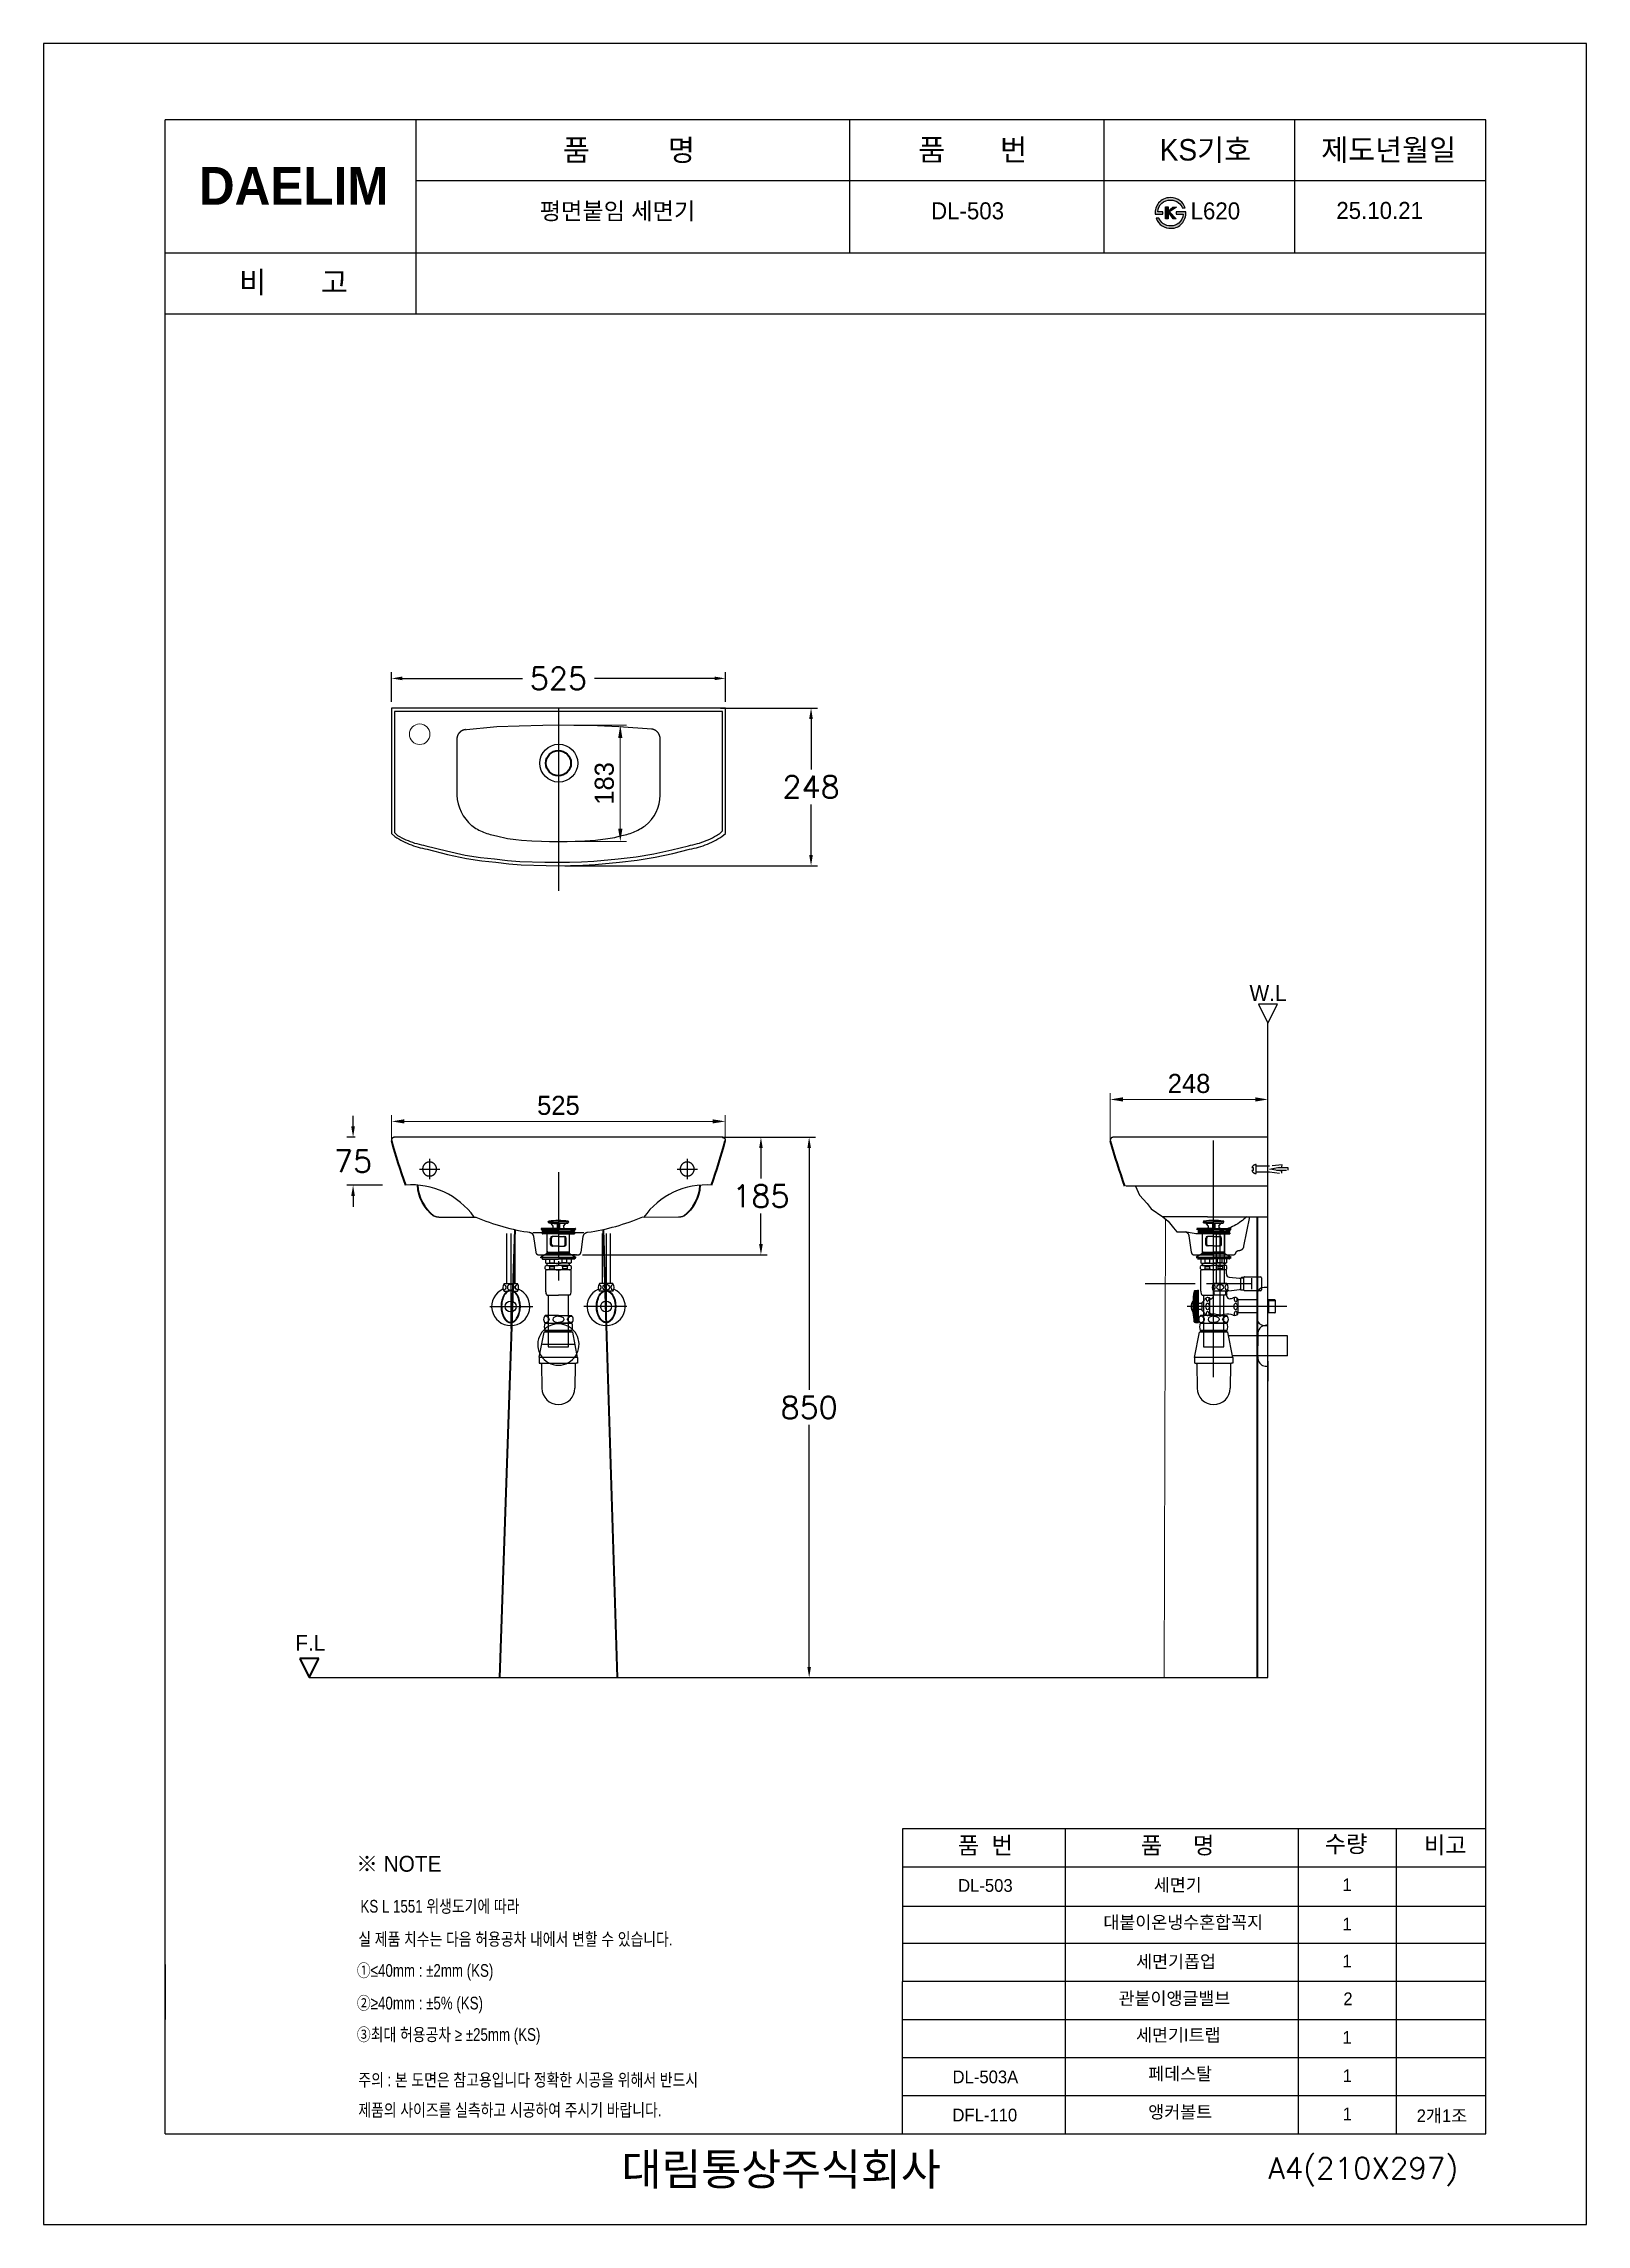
# Model space of a CAD drawing. Extents: x 66329 to 68754, y 58068 to 61499.
import ezdxf
from ezdxf.enums import TextEntityAlignment as Align
from ezdxf.lldxf.tags import DXFTag

# ---------------------------------------------------------------- set-up
doc = ezdxf.new("R2010")
doc.units = 0
doc.header["$MEASUREMENT"] = 0
for name, pattern in [('CENTER', [50.8, 31.75, -6.35, 6.35, -6.35]), ('DASHED', [0.75, 0.5, -0.25]), ('DASHED2', [0.375, 0.25, -0.125]), ('HIDDEN', [9.525, 6.35, -3.175]), ('HIDDEN2', [4.7625, 3.175, -1.5875])]:
    doc.linetypes.add(name, pattern=pattern)
doc.layers.get('0').update_dxf_attribs({"linetype": 'CONTINUOUS'})
doc.layers.get('Defpoints').update_dxf_attribs({"linetype": 'CONTINUOUS'})
for name, color, linetype in [('001', 7, 'CONTINUOUS'), ('002', 7, 'CONTINUOUS'), ('2', 2, 'HIDDEN'), ('3', 3, 'CONTINUOUS'), ('4', 3, 'CONTINUOUS'), ('6', 6, 'CONTINUOUS'), ('7', 7, 'CONTINUOUS'), ('BU', 7, 'CONTINUOUS'), ('CENTER', 1, 'CONTINUOUS'), ('Dim', 4, 'CONTINUOUS'), ('LINE', 7, 'CONTINUOUS'), ('POINT', 3, 'CONTINUOUS'), ('TEXT', 7, 'CONTINUOUS'), ('YA', 7, 'CONTINUOUS')]:
    doc.layers.add(name, color=color, linetype=linetype)
for name, color, linetype, lineweight in [('AM_3', 6, 'AM_ISO02W050', 20), ('OUTLINE', 11, 'CONTINUOUS', 40), ('외형선', 4, 'CONTINUOUS', 40)]:
    doc.layers.add(name, color=color, linetype=linetype, lineweight=lineweight)
doc.styles.add('ARIAL', font='arial.ttf')
doc.styles.add('h', font='', dxfattribs={"height": 30})
doc.styles.add('MtXpl_', font='')
doc.styles.get("Standard").update_dxf_attribs({"font": 'txt.shx', "bigfont": 'ghs.shx'})
doc.styles.add('굴림', font='', dxfattribs={"height": 3.2})
doc.styles.add('스타일1', font='txt.shx', dxfattribs={"bigfont": 'ghs.shx'})
doc.styles.add('타이틀', font='H2GTRM.TTF', dxfattribs={"height": 25})
doc.styles.get('h').set_extended_font_data('Haansoft Batang')
doc.styles.get('MtXpl_').set_extended_font_data('Gulim')
doc.styles.get('굴림').set_extended_font_data('Gulim')
tags = doc.linetypes.add('AM_ISO02W050', pattern=[7.5, 6, -1.5]).pattern_tags.tags
tags[6:7] = [DXFTag(74, 4), DXFTag(75, 0), DXFTag(340, '0'), DXFTag(46, 1.0), DXFTag(50, 0.0), DXFTag(44, 0.0), DXFTag(45, 0.0)]
tags[4:5] = [DXFTag(74, 4), DXFTag(75, 0), DXFTag(340, '0'), DXFTag(46, 1.0), DXFTag(50, 0.0), DXFTag(44, 0.0), DXFTag(45, 0.0)]
tags = doc.linetypes.add('Amconstr', pattern=[9999, 9999, 0]).pattern_tags.tags
tags[6:7] = [DXFTag(74, 4), DXFTag(75, 0), DXFTag(340, '0'), DXFTag(46, 1.0), DXFTag(50, 0.0), DXFTag(44, 0.0), DXFTag(45, 0.0)]
tags[4:5] = [DXFTag(74, 4), DXFTag(75, 0), DXFTag(340, '0'), DXFTag(46, 1.0), DXFTag(50, 0.0), DXFTag(44, 0.0), DXFTag(45, 0.0)]
tags = doc.linetypes.add('CENTER2', pattern=[1.125, 0.75, -0.125, 0.125, -0.125]).pattern_tags.tags
tags[10:11] = [DXFTag(74, 4), DXFTag(75, 0), DXFTag(340, '0'), DXFTag(46, 1.0), DXFTag(50, 0.0), DXFTag(44, 0.0), DXFTag(45, 0.0)]
tags[8:9] = [DXFTag(74, 4), DXFTag(75, 0), DXFTag(340, '0'), DXFTag(46, 1.0), DXFTag(50, 0.0), DXFTag(44, 0.0), DXFTag(45, 0.0)]
tags[6:7] = [DXFTag(74, 4), DXFTag(75, 0), DXFTag(340, '0'), DXFTag(46, 1.0), DXFTag(50, 0.0), DXFTag(44, 0.0), DXFTag(45, 0.0)]
tags[4:5] = [DXFTag(74, 4), DXFTag(75, 0), DXFTag(340, '0'), DXFTag(46, 1.0), DXFTag(50, 0.0), DXFTag(44, 0.0), DXFTag(45, 0.0)]
doc.dimstyles.new('____ ______ 01', dxfattribs={"dimtxt": 35, "dimasz": 17, "dimexe": 10, "dimexo": 5, "dimgap": 0.09, "dimtad": 0, "dimtih": 1, "dimtoh": 1, "dimdec": 0, "dimzin": 0, "dimdsep": 46, "dimtxsty": 'ARIAL', "dimcen": 0.09, "dimadec": 0, "dimazin": 0, "dimtfac": 1, "dimtdec": 4, "dimtofl": 0, "dimtmove": 0, "dimatfit": 3, "dimfxl": 0, "dimtolj": 1, "dimtzin": 0, "dimarcsym": 0})
doc.dimstyles.new('AM_ISO$0', dxfattribs={"dimtxt": 3, "dimasz": 20, "dimexe": 10, "dimexo": 0.5, "dimgap": 10, "dimtad": 1, "dimdec": 0, "dimdsep": 46, "dimtxsty": 'h', "dimcen": -5, "dimclrd": 256, "dimclre": 256, "dimclrt": 256, "dimadec": 0, "dimazin": 2, "dimtp": 0.1, "dimtm": 0.1, "dimtfac": 0.71, "dimtdec": 0, "dimtmove": 0, "dimatfit": 3, "dimfxl": 0, "dimlwd": -1, "dimlwe": -1, "dimarcsym": 0})

msp = doc.modelspace()

# ---------------------------------------------------------------- texts
at = {"color": 3, "style": '굴림', "width": 0.8}
for s, p in [('KS L 1551 위생도기에 따라', (66827, 58558.8)), ('실 제품 치수는 다음 허용공차 내에서 변할 수 있습니다.', (66823.6, 58507.1)), ('①≤40mm : ±2mm (KS)', (66821.3, 58457.8)), ('②≥40mm : ±5%%% (KS)', (66821.3, 58406.5)), ('③최대 허용공차 ≥ ±25mm (KS)', (66821.3, 58357))]:
    msp.add_text(s, height=20, dxfattribs=at).set_placement(p)
at = {"color": 1, "style": '굴림', "width": 0.8}
for s, p in [('주의 : 본 도면은 참고용입니다 정확한 시공을 위해서 반드시', (66823.6, 58285.6)), ('제품의 사이즈를 실측하고 시공하여 주시기 바랍니다.', (66823.6, 58238.2))]:
    msp.add_text(s, height=20, dxfattribs=at).set_placement(p)
at = {"layer": '2', "style": 'MtXpl_'}
msp.add_text('※ NOTE', height=25, dxfattribs=at).set_placement((66820.2, 58623.1))
at = {"layer": 'Dim', "color": 0, "attachment_point": 1, "style": '스타일1'}
for s, insert, char_height in [('{\\fGulim|b0|i0|c129|p50;품          명}', (67145.1, 61348.1), 33.819), ('{\\fGulim|b0|i0|c129|p50;품       번}', (67704.1, 61348.6), 33.819), ('{\\fGulim|b0|i0|c129|p50;KS기호}', (68083.4, 61348.6), 33.819), ('{\\fGulim|b0|i0|c129|p50;제도년월일}', (68337.5, 61348.6), 33.819), ('{\\fGulim|b0|i0|c129|p50;비       고}', (66636.2, 61140.3), 33.819), ('{\\fGulim|b0|i0|c129|p50;품  번}', (67766, 58677.9), 26.746), ('{\\fGulim|b0|i0|c129|p50;품     명}', (68053.8, 58678.1), 26.746), ('{\\fGulim|b0|i0|c129|p50;수량}', (68343, 58680.3), 26.746), ('{\\fGulim|b0|i0|c129|p50;비고}', (68499, 58678.3), 26.746), ('{\\fGulim|b0|i0|c129|p50;1\\P}', (68370.9, 58612.6), 20), ('{\\fGulim|b0|i0|c129|p50;1\\P}', (68370.9, 58550.8), 20), ('{\\fGulim|b0|i0|c129|p50;1\\P}', (68370.9, 58492.6), 20), ('{\\fGulim|b0|i0|c129|p50;2\\P}', (68372.3, 58433.2), 20), ('{\\fGulim|b0|i0|c129|p50;1\\P}', (68370.9, 58372.6), 20), ('{\\fGulim|b0|i0|c129|p50;1\\P}', (68371.3, 58312.2), 20), ('{\\fGulim|b0|i0|c129|p50;1\\P}', (68371.3, 58252.2), 20)]:
    msp.add_mtext(s, dxfattribs=dict(at, insert=insert, char_height=char_height))
for s, insert, char_height, width in [('{\\fGulim|b0|i0|c129|p50;     \\H0.79087x;평면붙임 세면기}', (67047.3, 61248.7), 33.819, 375.088), ('{\\fGulim|b0|i0|c129|p50;   \\H0.79087x;DL-503}', (67687.2, 61249.1), 33.819, 702.697), ('{\\fGulim|b0|i0|c129|p50;   \\H0.79087x;L620}', (68095.3, 61249), 33.819, 702.697), ('{\\fGulim|b0|i0|c129|p50;   \\H0.79087x;25.10.21}', (68324.4, 61249.7), 33.819, 702.697), ('{\\fGulim|b0|i0|c129|p50;DL-503}', (67766.6, 58611.5), 20, 17), ('{\\fGulim|b0|i0|c129|p50;세면기}', (68074.3, 58612.3), 20, 147), ('{\\fGulim|b0|i0|c129|p50;대붙이온냉수혼합꼭지}', (67995, 58553.5), 20, 290), ('{\\fGulim|b0|i0|c129|p50;세면기폽업}', (68046.5, 58491.9), 20, 315), ('{\\fGulim|b0|i0|c129|p50;관붙이앵글밸브}', (68018.9, 58433.9), 20, 212), ('{\\fGulim|b0|i0|c129|p50;세면기I트랩}', (68046.4, 58376.1), 20, 212), ('{\\fGulim|b0|i0|c129|p50;페데스탈}', (68065.5, 58315.3), 20, 212), ('{\\fGulim|b0|i0|c129|p50;DL-503A}', (67757.9, 58310.4), 20, 147), ('{\\fGulim|b0|i0|c129|p50;DFL-110}', (67757.7, 58250.4), 20, 147), ('{\\fGulim|b0|i0|c129|p50;앵커볼트}', (68065.5, 58255.3), 20, 212), ('{\\fGulim|b0|i0|c129|p50;2개1조}', (68487.6, 58249.3), 20, 212), ('{\\fGulim|b0|i0|c129|p50;       대림통상주식회사\\P}', (67110.2, 58180.1), 50, 1090)]:
    msp.add_mtext(s, dxfattribs=dict(at, insert=insert, char_height=char_height, width=width))
at = {"layer": 'TEXT', "color": 7, "style": '타이틀'}
for s, p in [('W.L', (68253.9, 60005.2)), ('F.L', (66748.1, 58983.1))]:
    msp.add_text(s, height=25, dxfattribs=at).set_placement(p, align=Align.MIDDLE)
at = {"layer": 'YA', "color": 7}
msp.add_text('A4(210X297)', height=33.819, dxfattribs=at).set_placement((68254.2, 58140))
at = {"layer": 'YA', "color": 7, "insert": (66573, 61304.7), "char_height": 59.437, "width": 290.871, "attachment_point": 1, "style": 'h'}
msp.add_mtext('{\\fHYGraphic-Medium|b1|i0|c129|p18;DAELIM}', dxfattribs=at)

# ---------------------------------------------------------------- blocks, each defined once
blk = doc.blocks.new('*D16')
at = {"layer": 'Defpoints', "color": 0}
for p in [(67383.2, 60453.6), (67535.4, 60453.6), (67138.2, 60205.6)]:
    blk.add_point(p, dxfattribs=at)
at = {"layer": 'Dim', "color": 0, "lineweight": -2}
for p, q in [((67393.2, 60453.6), (67545.4, 60453.6)), ((67535.4, 60436.6), (67535.4, 60357.1)), ((67535.4, 60222.6), (67535.4, 60302.1)), ((67148.2, 60205.6), (67545.4, 60205.6))]:
    blk.add_line(p, q, dxfattribs=at)
at = {"layer": 'Dim', "color": 0}
for points in [[(67532.5, 60436.6), (67538.2, 60436.6), (67535.4, 60453.6)], [(67532.5, 60222.6), (67538.2, 60222.6), (67535.4, 60205.6)]]:
    blk.add_solid(points, dxfattribs=at)
at = {"layer": 'Dim', "color": 0, "insert": (67535.4, 60329.6), "char_height": 35, "attachment_point": 5}
blk.add_mtext('\\A1;248', dxfattribs=at)
blk = doc.blocks.new('*D17')
at = {"layer": 'Defpoints', "color": 0}
for p in [(67386.4, 59778.4), (67532.4, 59778.4), (67527.3, 58928.4)]:
    blk.add_point(p, dxfattribs=at)
at = {"layer": 'Dim', "color": 0, "lineweight": -2}
for p, q in [((67396.4, 59778.4), (67542.4, 59778.4)), ((67532.4, 59761.4), (67532.4, 59380.9)), ((67532.4, 58945.4), (67532.4, 59325.9)), ((67537.3, 58928.4), (67542.4, 58928.4))]:
    blk.add_line(p, q, dxfattribs=at)
at = {"layer": 'Dim', "color": 0}
for points in [[(67529.6, 59761.4), (67535.3, 59761.4), (67532.4, 59778.4)], [(67529.6, 58945.4), (67535.3, 58945.4), (67532.4, 58928.4)]]:
    blk.add_solid(points, dxfattribs=at)
at = {"layer": 'Dim', "color": 0, "insert": (67532.4, 59353.4), "char_height": 35, "attachment_point": 5}
blk.add_mtext('\\A1;850', dxfattribs=at)
blk = doc.blocks.new('*D18')
at = {"layer": 'Defpoints', "color": 0}
for p in [(67446.1, 59778.4), (67456.6, 59778.4), (67169.4, 59593.4)]:
    blk.add_point(p, dxfattribs=at)
at = {"layer": 'Dim', "color": 0, "lineweight": -2}
for p, q in [((67456.1, 59778.4), (67466.6, 59778.4)), ((67456.6, 59761.4), (67456.6, 59713.4)), ((67456.6, 59610.4), (67456.6, 59658.4)), ((67179.4, 59593.4), (67466.6, 59593.4))]:
    blk.add_line(p, q, dxfattribs=at)
at = {"layer": 'Dim', "color": 0}
for points in [[(67453.8, 59761.4), (67459.5, 59761.4), (67456.6, 59778.4)], [(67453.8, 59610.4), (67459.5, 59610.4), (67456.6, 59593.4)]]:
    blk.add_solid(points, dxfattribs=at)
at = {"layer": 'Dim', "color": 0, "insert": (67456.6, 59685.9), "char_height": 35, "attachment_point": 5}
blk.add_mtext('\\A1;185', dxfattribs=at)
blk = doc.blocks.new('*D19')
at = {"layer": 'Defpoints', "color": 0}
for p in [(66815.4, 59778.4), (66828.4, 59778.4), (66871.8, 59703.2)]:
    blk.add_point(p, dxfattribs=at)
at = {"layer": 'Dim', "color": 0, "lineweight": -2}
for p, q in [((66815.4, 59795.4), (66815.4, 59812.4)), ((66818.4, 59778.4), (66805.4, 59778.4)), ((66861.8, 59703.2), (66805.4, 59703.2)), ((66815.4, 59686.2), (66815.4, 59669.2))]:
    blk.add_line(p, q, dxfattribs=at)
at = {"layer": 'Dim', "color": 0}
for points in [[(66812.5, 59795.4), (66818.2, 59795.4), (66815.4, 59778.4)], [(66812.5, 59686.2), (66818.2, 59686.2), (66815.4, 59703.2)]]:
    blk.add_solid(points, dxfattribs=at)
at = {"layer": 'Dim', "color": 0, "insert": (66815.4, 59740.8), "char_height": 35, "attachment_point": 5}
blk.add_mtext('\\A1;75', dxfattribs=at)
blk = doc.blocks.new('*D20')
at = {"layer": 'Defpoints', "color": 0}
for p in [(66875.7, 60500.2), (66875.7, 60453.6), (67400.7, 60453.6)]:
    blk.add_point(p, dxfattribs=at)
at = {"layer": 'Dim', "color": 0, "lineweight": -2}
for p, q in [((66875.7, 60463.6), (66875.7, 60510.2)), ((66892.7, 60500.2), (67081.5, 60500.2)), ((67383.7, 60500.2), (67194.8, 60500.2)), ((67400.7, 60463.6), (67400.7, 60510.2))]:
    blk.add_line(p, q, dxfattribs=at)
at = {"layer": 'Dim', "color": 0}
for points in [[(66892.7, 60503.1), (66892.7, 60497.4), (66875.7, 60500.2)], [(67383.7, 60503.1), (67383.7, 60497.4), (67400.7, 60500.2)]]:
    blk.add_solid(points, dxfattribs=at)
at = {"layer": 'Dim', "color": 0, "insert": (67138.2, 60500.2), "char_height": 35, "attachment_point": 5}
blk.add_mtext('\\A1;525', dxfattribs=at)
blk = doc.blocks.new('*D22')
at = {"layer": 'AM_3', "color": 0, "linetype": 'ByBlock'}
for p, q in [((67138.7, 60426.6), (67245.5, 60426.6)), ((67235.5, 60406.6), (67235.5, 60263.6)), ((67141, 60243.6), (67245.5, 60243.6))]:
    blk.add_line(p, q, dxfattribs=at)
at = {"layer": 'AM_3', "color": 0}
for points in [[(67232.2, 60406.6), (67238.8, 60406.6), (67235.5, 60426.6)], [(67232.2, 60263.6), (67238.8, 60263.6), (67235.5, 60243.6)]]:
    blk.add_solid(points, dxfattribs=at)
at = {"layer": 'Defpoints', "color": 0}
for p in [(67138.2, 60426.6), (67140.5, 60243.6), (67235.5, 60243.6)]:
    blk.add_point(p, dxfattribs=at)
at = {"layer": 'AM_3', "color": 0, "insert": (67210.5, 60335.1), "char_height": 30, "attachment_point": 5, "rotation": 90, "style": 'h'}
blk.add_mtext('183', dxfattribs=at)
blk = doc.blocks.new('*D21')
at = {"layer": 'AM_3', "color": 0, "linetype": 'ByBlock'}
for p, q in [((66875.9, 59773.2), (66875.9, 59813.4)), ((66895.9, 59803.4), (67380.5, 59803.4)), ((67400.5, 59774.1), (67400.5, 59813.4))]:
    blk.add_line(p, q, dxfattribs=at)
at = {"layer": 'AM_3', "color": 0}
for points in [[(66895.9, 59806.7), (66895.9, 59800.1), (66875.9, 59803.4)], [(67380.5, 59806.7), (67380.5, 59800.1), (67400.5, 59803.4)]]:
    blk.add_solid(points, dxfattribs=at)
at = {"layer": 'Defpoints', "color": 0}
for p in [(67400.5, 59803.4), (66875.9, 59772.7), (67400.5, 59773.6)]:
    blk.add_point(p, dxfattribs=at)
at = {"layer": 'AM_3', "color": 0, "insert": (67138.2, 59828.4), "char_height": 30, "attachment_point": 5, "style": 'h'}
blk.add_mtext('525', dxfattribs=at)
blk = doc.blocks.new('*D23')
at = {"layer": 'AM_3', "color": 0, "linetype": 'ByBlock'}
for p, q in [((68005.7, 59773.3), (68005.7, 59847.9)), ((68025.7, 59837.9), (68233.7, 59837.9)), ((68253.7, 59778.9), (68253.7, 59847.9))]:
    blk.add_line(p, q, dxfattribs=at)
at = {"layer": 'AM_3', "color": 0}
for points in [[(68025.7, 59841.3), (68025.7, 59834.6), (68005.7, 59837.9)], [(68233.7, 59841.3), (68233.7, 59834.6), (68253.7, 59837.9)]]:
    blk.add_solid(points, dxfattribs=at)
at = {"layer": 'Defpoints', "color": 0}
for p in [(68253.7, 59837.9), (68005.7, 59772.8), (68253.7, 59778.4)]:
    blk.add_point(p, dxfattribs=at)
at = {"layer": 'AM_3', "color": 0, "insert": (68129.7, 59862.9), "char_height": 30, "attachment_point": 5, "style": 'h'}
blk.add_mtext('248', dxfattribs=at)

# ---------------------------------------------------------------- dimensions: what is measured, and where the dimension line sits
at = {"layer": 'AM_3', "color": 0}
dim = msp.add_linear_dim(base=(67235.5, 60243.6), p1=(67138.2, 60426.6), p2=(67140.5, 60243.6), angle=90, dimstyle='AM_ISO$0', override={"dimclrd": 0, "dimclre": 0, "dimclrt": 0}, dxfattribs=at)
dim.commit()
dim.dimension.update_dxf_attribs({"geometry": '*D22', "text_midpoint": (67210.5, 60335.1)})
for base, p1, p2, picture, middle in [((68253.7, 59837.9), (68005.7, 59772.8), (68253.7, 59778.4), '*D23', (68129.7, 59862.9)), ((67400.5, 59803.4), (66875.9, 59772.7), (67400.5, 59773.6), '*D21', (67138.2, 59828.4))]:
    dim = msp.add_linear_dim(base=base, p1=p1, p2=p2, dimstyle='AM_ISO$0', override={"dimclrd": 0, "dimclre": 0, "dimclrt": 0}, dxfattribs=at)
    dim.commit()
    dim.dimension.update_dxf_attribs({"geometry": picture, "text_midpoint": middle})
at = {"layer": 'Dim', "color": 0}
dim = msp.add_linear_dim(base=(66875.7, 60500.2), p1=(67400.7, 60453.6), p2=(66875.7, 60453.6), dimstyle='____ ______ 01', override={"dimtxt": 35, "dimasz": 17, "dimexe": 10, "dimexo": 10, "dimgap": 10, "dimtad": 0, "dimtih": 1, "dimtoh": 0, "dimtxsty": 'Standard'}, dxfattribs=at)
dim.commit()
dim.dimension.update_dxf_attribs({"geometry": '*D20', "text_midpoint": (67138.2, 60500.2), "dimtype": 160})
for base, p1, p2, picture, middle in [((67535.4, 60453.6), (67138.2, 60205.6), (67383.2, 60453.6), '*D16', (67535.4, 60329.6)), ((66815.4, 59778.4), (66871.8, 59703.2), (66828.4, 59778.4), '*D19', (66815.4, 59740.8)), ((67456.6, 59778.4), (67169.4, 59593.4), (67446.1, 59778.4), '*D18', (67456.6, 59685.9)), ((67532.4, 59778.4), (67527.3, 58928.4), (67386.4, 59778.4), '*D17', (67532.4, 59353.4))]:
    dim = msp.add_linear_dim(base=base, p1=p1, p2=p2, angle=270, dimstyle='____ ______ 01', override={"dimtxt": 35, "dimasz": 17, "dimexe": 10, "dimexo": 10, "dimgap": 10, "dimtad": 0, "dimtih": 1, "dimtoh": 0, "dimtxsty": 'Standard'}, dxfattribs=at)
    dim.commit()
    dim.dimension.update_dxf_attribs({"geometry": picture, "text_midpoint": middle})

# ---------------------------------------------------------------- hatches: boundary and pattern name
at = {"layer": 'Dim'}
h = msp.add_hatch(color=0, dxfattribs=at)
h.dxf.hatch_style = 1
edge = h.paths.add_edge_path()
edge.add_spline(control_points=[(68086.7, 61247.7), (68090.4, 61251.1), (68095.1, 61252.7), (68100.7, 61252.7)], knot_values=[9, 9, 9, 9, 10, 10, 10, 10], degree=3, periodic=0)
edge.add_spline(control_points=[(68100.7, 61252.7), (68105.3, 61252.7), (68109.5, 61251.3), (68113.2, 61248.4)], knot_values=[8, 8, 8, 8, 9, 9, 9, 9], degree=3, periodic=0)
edge.add_spline(control_points=[(68113.2, 61248.4), (68116.2, 61246), (68118.1, 61243.4), (68119, 61240.6)], knot_values=[7, 7, 7, 7, 8, 8, 8, 8], degree=3, periodic=0)
edge.add_spline(control_points=[(68119, 61240.6), (68119, 61240.6), (68123.7, 61240.6), (68123.7, 61240.6)], knot_values=[6.00001, 6.00001, 6.00001, 6.00001, 7, 7, 7, 7], degree=3, periodic=0)
edge.add_spline(control_points=[(68123.7, 61240.6), (68121.9, 61245.1), (68119.3, 61248.7), (68115.8, 61251.4)], knot_values=[5, 5, 5, 5, 6, 6, 6, 6], degree=3, periodic=0)
edge.add_spline(control_points=[(68115.8, 61251.4), (68111.6, 61254.7), (68106.4, 61256.4), (68100.3, 61256.5)], knot_values=[4, 4, 4, 4, 5, 5, 5, 5], degree=3, periodic=0)
edge.add_spline(control_points=[(68100.3, 61256.5), (68096.3, 61256.5), (68092.7, 61255.7), (68089.5, 61254.2)], knot_values=[3, 3, 3, 3, 4, 4, 4, 4], degree=3, periodic=0)
edge.add_spline(control_points=[(68089.5, 61254.2), (68086.5, 61252.8), (68084, 61250.8), (68081.9, 61248.3)], knot_values=[2, 2, 2, 2, 3, 3, 3, 3], degree=3, periodic=0)
edge.add_spline(control_points=[(68081.9, 61248.3), (68079.9, 61245.9), (68078.5, 61243.2), (68077.5, 61240)], knot_values=[1, 1, 1, 1, 2, 2, 2, 2], degree=3, periodic=0)
edge.add_spline(control_points=[(68077.5, 61240), (68076.6, 61237), (68076.3, 61233.8), (68076.5, 61230.5)], knot_values=[0, 0, 0, 0, 1, 1, 1, 1], degree=3, periodic=0)
edge.add_spline(control_points=[(68076.5, 61230.5), (68076.5, 61230.5), (68076.5, 61230.5), (68076.5, 61230.5), (68076.5, 61230.5), (68088.4, 61230.5), (68088.4, 61230.5), (68088.4, 61230.5), (68088.4, 61234), (68088.4, 61234), (68088.4, 61234), (68080.6, 61234), (68080.6, 61234), (68080.9, 61239.7), (68082.9, 61244.3), (68086.7, 61247.7)], knot_values=[10, 10, 10, 10, 10.99996, 10.99996, 10.99996, 11.99996, 11.99996, 11.99996, 12.99996, 12.99996, 12.99996, 13.99996, 13.99996, 13.99996, 14.99996, 14.99996, 14.99996, 14.99996], degree=3, periodic=0)
h = msp.add_hatch(color=0, dxfattribs=at)
h.dxf.hatch_style = 1
edge = h.paths.add_edge_path()
edge.add_spline(control_points=[(68101.6, 61212.1), (68096.6, 61211.8), (68092.3, 61213.1), (68088.7, 61215.9)], knot_values=[8, 8, 8, 8, 9, 9, 9, 9], degree=3, periodic=0)
edge.add_spline(control_points=[(68088.7, 61215.9), (68086.2, 61217.9), (68084.1, 61220.6), (68082.3, 61224)], knot_values=[7, 7, 7, 7, 8, 8, 8, 8], degree=3, periodic=0)
edge.add_spline(control_points=[(68082.3, 61224), (68082.3, 61224), (68077.8, 61224), (68077.8, 61224)], knot_values=[6.00001, 6.00001, 6.00001, 6.00001, 7, 7, 7, 7], degree=3, periodic=0)
edge.add_spline(control_points=[(68077.8, 61224), (68079.9, 61218.8), (68083.1, 61214.8), (68087.5, 61212)], knot_values=[5, 5, 5, 5, 6, 6, 6, 6], degree=3, periodic=0)
edge.add_spline(control_points=[(68087.5, 61212), (68091.5, 61209.4), (68096.2, 61208.1), (68101.6, 61208.2)], knot_values=[4, 4, 4, 4, 5, 5, 5, 5], degree=3, periodic=0)
edge.add_spline(control_points=[(68101.6, 61208.2), (68104.9, 61208.2), (68108, 61208.8), (68111, 61210.2)], knot_values=[3, 3, 3, 3, 4, 4, 4, 4], degree=3, periodic=0)
edge.add_spline(control_points=[(68111, 61210.2), (68113.8, 61211.5), (68116.3, 61213.3), (68118.4, 61215.7)], knot_values=[2, 2, 2, 2, 3, 3, 3, 3], degree=3, periodic=0)
edge.add_spline(control_points=[(68118.4, 61215.7), (68120.5, 61218), (68122.1, 61220.8), (68123.2, 61223.9)], knot_values=[1, 1, 1, 1, 2, 2, 2, 2], degree=3, periodic=0)
edge.add_spline(control_points=[(68123.2, 61223.9), (68124.4, 61227.1), (68124.9, 61230.5), (68124.8, 61234)], knot_values=[0, 0, 0, 0, 1, 1, 1, 1], degree=3, periodic=0)
edge.add_spline(control_points=[(68124.8, 61234), (68124.8, 61234), (68124.8, 61234), (68124.8, 61234), (68124.8, 61234), (68109.4, 61234), (68109.4, 61234), (68109.4, 61234), (68109.4, 61230.5), (68109.4, 61230.5), (68109.4, 61230.5), (68120.6, 61230.5), (68120.6, 61230.5), (68120.1, 61224.5), (68117.8, 61219.8), (68113.6, 61216.4)], knot_values=[10, 10, 10, 10, 10.99996, 10.99996, 10.99996, 11.99996, 11.99996, 11.99996, 12.99996, 12.99996, 12.99996, 13.99996, 13.99996, 13.99996, 14.99996, 14.99996, 14.99996, 14.99996], degree=3, periodic=0)
edge.add_spline(control_points=[(68113.6, 61216.4), (68110.1, 61213.5), (68106.1, 61212.1), (68101.6, 61212.1)], knot_values=[9, 9, 9, 9, 10, 10, 10, 10], degree=3, periodic=0)
h = msp.add_hatch(color=0, dxfattribs=at)
h.dxf.hatch_style = 1
h.paths.add_polyline_path([(68097.1, 61235.1), (68097.1, 61241.8), (68092.7, 61241.8), (68092.7, 61222.9), (68097.1, 61222.9), (68097.1, 61229.6), (68099.2, 61231.4), (68104.6, 61222.9), (68109.7, 61222.9), (68099.2, 61234.2), (68110.2, 61241.6), (68104.4, 61241.6)])

# ---------------------------------------------------------------- linework, layer by layer
at = {"color": 3}
for p, q in [((67117.2, 59486, 9.3), (67138.2, 59486, 9.3)), ((67138.2, 59486, 9.3), (67159.2, 59486, 9.3)), ((68147.4, 59486, 9.3), (68168.4, 59486, 9.3)), ((68168.4, 59486, 9.3), (68189.4, 59486, 9.3)), ((67108.2, 59432.6, 9.3), (67115.7, 59471.6, 9.3)), ((67119.1, 59473.6, 9.3), (67115.7, 59471.6, 9.3)), ((67160.7, 59471.6, 9.3), (67115.7, 59471.6, 9.3)), ((67159.2, 59474.5, 9.3), (67117.2, 59474.5, 9.3)), ((67157.3, 59473.6, 9.3), (67119.1, 59473.6, 9.3)), ((67157.3, 59473.6, 9.3), (67157.3, 59474.5, 9.3)), ((67157.3, 59473.6, 9.3), (67160.7, 59471.6, 9.3)), ((67168.2, 59432.1, 9.3), (67160.7, 59471.6, 9.3)), ((68138.4, 59432.1, 9.3), (68145.9, 59471.6, 9.3)), ((68149.3, 59473.6, 9.3), (68145.9, 59471.6, 9.3)), ((68190.9, 59471.6, 9.3), (68145.9, 59471.6, 9.3)), ((68189.4, 59474.5, 9.3), (68147.4, 59474.5, 9.3)), ((68149.3, 59473.6, 9.3), (68149.3, 59474.5, 9.3)), ((68187.5, 59473.6, 9.3), (68149.3, 59473.6, 9.3)), ((68187.5, 59473.6, 9.3), (68190.9, 59471.6, 9.3)), ((68198.4, 59432.1, 9.3), (68190.9, 59471.6, 9.3)), ((67108.2, 59432.6, 9.3), (67108.2, 59423.1, 9.3)), ((67108.2, 59432.6, 9.3), (67168.1, 59432.6, 9.3)), ((67108.2, 59423.1, 9.3), (67110.5, 59423.1, 9.3)), ((67110.5, 59423.1, 9.3), (67166.2, 59423.1, 9.3)), ((67111.7, 59421.3, 9.3), (67112.2, 59384, 9.3)), ((67164.7, 59421.1, 9.3), (67164.2, 59384, 9.3)), ((67168.2, 59423.1, 9.3), (67166.2, 59423.1, 9.3)), ((67168.2, 59432.1, 9.3), (67168.2, 59423.1, 9.3)), ((68138.4, 59432.6, 9.3), (68198.3, 59432.6, 9.3)), ((68138.4, 59432.1, 9.3), (68138.4, 59423.1, 9.3)), ((68138.7, 59423.1, 9.3), (68140.7, 59423.1, 9.3)), ((68140.7, 59423.1, 9.3), (68196.4, 59423.1, 9.3)), ((68141.9, 59421.3, 9.3), (68142.4, 59384, 9.3)), ((68194.9, 59421.1, 9.3), (68194.4, 59384, 9.3)), ((68198.4, 59423.1, 9.3), (68196.4, 59423.1, 9.3)), ((68198.4, 59432.1, 9.3), (68198.4, 59423.1, 9.3))]:
    msp.add_line(p, q, dxfattribs=at)
at = {"color": 0, "linetype": 'HIDDEN2', "ltscale": 5}
msp.add_lwpolyline([(68235.2, 59721.3), (68235.2, 59735.5, 0.316317), (68228.6, 59730.8), (68230.4, 59730.8), (68230.4, 59726), (68228.6, 59726, 0.316317)], format="xyb", close=True, dxfattribs=at)
at = {"linetype": 'HIDDEN2', "ltscale": 5}
for points in [[(68235.2, 59723.9), (68251, 59723.9), (68256.1, 59723.9), (68275.7, 59721.8), (68275.4, 59725.3), (68256.1, 59728.4), (68275.4, 59731.8), (68276.1, 59734.9), (68256.1, 59732.9), (68251, 59732.9), (68235.2, 59732.9)], [(68267.2, 59726.6), (68285.7, 59726.6), (68285.7, 59730.2), (68266.3, 59730.2)]]:
    msp.add_lwpolyline(points, dxfattribs=at)
msp.add_circle((67138.8, 60366.9), 29.8)
at = {"color": 3}
for centre, radius, start, end in [((67129.8, 59480.2, 9.3), 13.9, 155.4705, 204.5295), ((67146.6, 59480.2, 9.3), 13.9, 335.4705, 24.5295), ((68160, 59480.2, 9.3), 13.9, 155.4705, 204.5295), ((68176.8, 59480.2, 9.3), 13.9, 335.4705, 24.5295), ((67109.7, 59421.3, 9.3), 2, 0, 64.1581), ((67166.7, 59421.1, 9.3), 2, 104.4775, 180), ((68139.9, 59421.3, 9.3), 2, 0, 64.1581), ((68196.9, 59421.1, 9.3), 2, 104.4775, 180), ((67138.2, 59384, 9.3), 26, 180, 0), ((68168.4, 59384, 9.3), 26, 180, 0)]:
    msp.add_arc(centre, radius, start, end, dxfattribs=at)
at = {"layer": '001', "color": 3}
msp.add_line((68168.4, 59520.7), (68168.4, 59726.2), dxfattribs=at)
at = {"layer": '001', "color": 7}
for points in [[(67400.7, 60453.6), (66875.7, 60453.6)], [(66875.7, 60453.6), (66875.7, 60256.5)], [(66880.6, 60448.3), (66880.6, 60257.6)], [(67396.4, 60448.3), (66880.6, 60448.3)], [(67396.4, 60260.5), (67396.4, 60448.3)], [(67400.7, 60256.5), (67400.7, 60453.6)], [(66992.2, 60419.6), (66991.9, 60419.6), (66991.6, 60419.6), (66991.2, 60419.5), (66990.9, 60419.5), (66990.6, 60419.4), (66990.3, 60419.3), (66990, 60419.3), (66989.6, 60419.2), (66989.3, 60419.1), (66989, 60419), (66988.7, 60418.9), (66988.3, 60418.8), (66988, 60418.6), (66987.7, 60418.5), (66987.4, 60418.4), (66987.1, 60418.2), (66986.7, 60418.1), (66986.4, 60417.9), (66986.1, 60417.7), (66985.8, 60417.5), (66985.5, 60417.4), (66985.2, 60417.2), (66984.9, 60417), (66984.6, 60416.8), (66984.3, 60416.5), (66984.1, 60416.3), (66983.8, 60416.1), (66983.5, 60415.8), (66983.2, 60415.6), (66983, 60415.3), (66982.7, 60415.1), (66982.5, 60414.8), (66982.2, 60414.5), (66982, 60414.3), (66981.8, 60414), (66981.5, 60413.7), (66981.3, 60413.4), (66981.1, 60413.1), (66980.9, 60412.8), (66980.7, 60412.5), (66980.5, 60412.2), (66980.4, 60411.9), (66980.2, 60411.6), (66980, 60411.2), (66979.9, 60410.9), (66979.7, 60410.6), (66979.6, 60410.3), (66979.5, 60409.9), (66979.4, 60409.6), (66979.3, 60409.3), (66979.2, 60408.9), (66979.1, 60408.6), (66979, 60408.3), (66978.9, 60407.9), (66978.8, 60407.6), (66978.8, 60407.3), (66978.7, 60407), (66978.7, 60406.6), (66978.6, 60406.3), (66978.6, 60406), (66978.6, 60405.6), (66978.5, 60405.3), (66978.5, 60405), (66978.5, 60404.7)], [(67285.3, 60420.4), (67233, 60423.9), (67199.6, 60425.4), (67162.7, 60426.3), (67138.2, 60426.6), (67113.6, 60426), (67076.7, 60425.2), (67041.5, 60423.8), (66988.7, 60418.9)], [(67298.2, 60405.5), (67298.2, 60405.8), (67298.1, 60406.1), (67298.1, 60406.5), (67298.1, 60406.8), (67298.1, 60407.1), (67298, 60407.4), (67298, 60407.8), (67297.9, 60408.1), (67297.9, 60408.4), (67297.8, 60408.8), (67297.7, 60409.1), (67297.6, 60409.4), (67297.5, 60409.8), (67297.4, 60410.1), (67297.3, 60410.4), (67297.2, 60410.8), (67297.1, 60411.1), (67296.9, 60411.4), (67296.8, 60411.7), (67296.6, 60412.1), (67296.5, 60412.4), (67296.3, 60412.7), (67296.1, 60413), (67296, 60413.3), (67295.8, 60413.6), (67295.6, 60413.9), (67295.4, 60414.2), (67295.2, 60414.5), (67294.9, 60414.8), (67294.7, 60415.1), (67294.5, 60415.4), (67294.2, 60415.6), (67294, 60415.9), (67293.7, 60416.2), (67293.5, 60416.4), (67293.2, 60416.7), (67292.9, 60416.9), (67292.6, 60417.1), (67292.4, 60417.4), (67292.1, 60417.6), (67291.8, 60417.8), (67291.5, 60418), (67291.2, 60418.2), (67290.9, 60418.4), (67290.6, 60418.5), (67290.3, 60418.7), (67289.9, 60418.9), (67289.6, 60419), (67289.3, 60419.2), (67289, 60419.3), (67288.7, 60419.5), (67288.3, 60419.6), (67288, 60419.7), (67287.7, 60419.8), (67287.4, 60419.9), (67287.1, 60420), (67286.7, 60420.1), (67286.4, 60420.2), (67286.1, 60420.2), (67285.8, 60420.3), (67285.4, 60420.3), (67285.1, 60420.4), (67284.8, 60420.4), (67284.5, 60420.4)], [(66978.5, 60404.7), (66978.4, 60316.5)], [(67298.2, 60316.5), (67298.2, 60405.5)], [(66875.7, 60256.5), (66881.2, 60251.5), (66884.2, 60249.5), (66887.3, 60247.7), (66890.5, 60245.9), (66893.8, 60244.2), (66897, 60242.5), (66900.4, 60241), (66903.8, 60239.6), (66907.2, 60238.3), (66910.6, 60237), (66914.1, 60235.9), (66917.6, 60234.8), (66921.1, 60233.9), (66924.7, 60233.1), (66928.2, 60232.3), (66931.8, 60231.7)], [(66880.6, 60257.6), (66885.4, 60253.1), (66885.4, 60253.1), (66888.5, 60251.3), (66888.5, 60251.3), (66891.8, 60249.6), (66895, 60248), (66898.4, 60246.4), (66901.8, 60245), (66905.2, 60243.7), (66908.6, 60242.4), (66912.1, 60241.3), (66915.6, 60240.3), (66919.1, 60239.3), (66922.7, 60238.5), (66926.2, 60237.8), (66929.8, 60237.1)], [(66929.8, 60237.1), (66962, 60228.8), (66991.5, 60222.4), (67015.8, 60218.7), (67037.6, 60216.4), (67058, 60213.8), (67077.8, 60212.4), (67116.9, 60211.2), (67136.2, 60211), (67155.4, 60211.2), (67174.6, 60211.8), (67193.8, 60212.8), (67232.1, 60216.3), (67260.2, 60219.5), (67288.3, 60224.2), (67316.3, 60230.4), (67342.5, 60237.1)], [(67001.9, 60268.6), (67004.1, 60267.1), (67006.3, 60265.6), (67008.6, 60264.3), (67010.9, 60262.9), (67013.3, 60261.7), (67015.7, 60260.5), (67018.1, 60259.4), (67020.6, 60258.4), (67023.1, 60257.4), (67025.6, 60256.5), (67028.2, 60255.7), (67030.7, 60254.9), (67033.3, 60254.2), (67035.9, 60253.6), (67038.5, 60253.1), (67041.1, 60252.6)], [(67041.1, 60252.6), (67058.2, 60248.2), (67071.4, 60246.8), (67080, 60245.9), (67096.5, 60244.9), (67111.5, 60244.2), (67124.3, 60243.8), (67133.5, 60243.6), (67138.2, 60243.6), (67142.8, 60243.6), (67152.1, 60243.8), (67164.8, 60244.2), (67179.8, 60244.9), (67196.3, 60245.9), (67215.9, 60248.4), (67226.8, 60250.2), (67235.5, 60252.5)], [(67235.5, 60252.5), (67238.1, 60253), (67240.7, 60253.5), (67243.3, 60254.1), (67245.9, 60254.8), (67248.4, 60255.6), (67251, 60256.4), (67253.5, 60257.3), (67256, 60258.3), (67258.5, 60259.3), (67260.9, 60260.5), (67263.3, 60261.6), (67265.7, 60262.9), (67268, 60264.2), (67270.3, 60265.6), (67272.5, 60267), (67274.7, 60268.5)], [(67342.5, 60237.1), (67346.1, 60237.8), (67349.6, 60238.5), (67353.2, 60239.3), (67356.7, 60240.3), (67360.2, 60241.3), (67363.7, 60242.4), (67367.1, 60243.7), (67370.6, 60245), (67373.9, 60246.4), (67377.3, 60248), (67380.6, 60249.6), (67383.8, 60251.3), (67387, 60253.1), (67390.1, 60255), (67391.6, 60255.9), (67396.4, 60260.5)], [(67344.5, 60231.7), (67348.1, 60232.3), (67351.6, 60233.1), (67355.2, 60233.9), (67358.7, 60234.8), (67362.2, 60235.9), (67365.7, 60237), (67369.1, 60238.3), (67372.6, 60239.6), (67375.9, 60241), (67379.3, 60242.5), (67382.6, 60244.2), (67385.8, 60245.9), (67389, 60247.7), (67392.1, 60249.5), (67395.2, 60251.5), (67400.7, 60256.5)], [(66931.8, 60231.7), (66964, 60223.4), (66993.5, 60217), (67017.8, 60213.2), (67039.6, 60211), (67060, 60208.4), (67079.8, 60207), (67118.9, 60205.8), (67138.2, 60205.6), (67157.4, 60205.8), (67176.6, 60206.4), (67195.8, 60207.3), (67234.1, 60210.9), (67262.2, 60214.1), (67290.3, 60218.8), (67318.3, 60225), (67344.5, 60231.7)], [(66746.6, 58928.4), (68253.7, 58928.4), (68253.7, 59958)], [(66880.7, 59778.4), (66880.6, 59778.4), (66880.5, 59778.4), (66880.3, 59778.4), (66880.2, 59778.4), (66880.1, 59778.4), (66880, 59778.4), (66879.9, 59778.3), (66879.8, 59778.3), (66879.7, 59778.3), (66879.5, 59778.3), (66879.4, 59778.2), (66879.3, 59778.2), (66879.2, 59778.2), (66879.1, 59778.1), (66879, 59778.1), (66878.8, 59778.1), (66878.7, 59778), (66878.6, 59778), (66878.5, 59777.9), (66878.4, 59777.8), (66878.3, 59777.8), (66878.2, 59777.7), (66878.1, 59777.7), (66877.9, 59777.6), (66877.8, 59777.5), (66877.7, 59777.4), (66877.6, 59777.4), (66877.5, 59777.3), (66877.4, 59777.2), (66877.3, 59777.1), (66877.2, 59777), (66877.1, 59776.9), (66877.1, 59776.9), (66877, 59776.8), (66876.9, 59776.7), (66876.8, 59776.6), (66876.7, 59776.5), (66876.6, 59776.4), (66876.6, 59776.3), (66876.5, 59776.1), (66876.4, 59776), (66876.4, 59775.9), (66876.3, 59775.8), (66876.2, 59775.7), (66876.2, 59775.6), (66876.1, 59775.5), (66876.1, 59775.4), (66876, 59775.3), (66876, 59775.1), (66875.9, 59775), (66875.9, 59774.9), (66875.9, 59774.8), (66875.8, 59774.7), (66875.8, 59774.6), (66875.8, 59774.4), (66875.8, 59774.3), (66875.7, 59774.2), (66875.7, 59774.1), (66875.7, 59774), (66875.7, 59773.9), (66875.7, 59773.8), (66875.7, 59773.6), (66875.7, 59773.5), (66875.7, 59773.4)], [(67396.7, 59778.4), (66879.7, 59778.4)], [(67395.5, 59778.4), (67395.6, 59778.4), (67395.7, 59778.4), (67395.8, 59778.4), (67395.9, 59778.4), (67396.1, 59778.4), (67396.2, 59778.4), (67396.3, 59778.3), (67396.4, 59778.3), (67396.5, 59778.3), (67396.6, 59778.3), (67396.7, 59778.3), (67396.9, 59778.2), (67397, 59778.2), (67397.1, 59778.2), (67397.2, 59778.1), (67397.3, 59778.1), (67397.4, 59778), (67397.6, 59778), (67397.7, 59777.9), (67397.8, 59777.9), (67397.9, 59777.8), (67398, 59777.7), (67398.1, 59777.7), (67398.2, 59777.6), (67398.3, 59777.5), (67398.4, 59777.5), (67398.5, 59777.4), (67398.6, 59777.3), (67398.7, 59777.2), (67398.8, 59777.1), (67398.9, 59777.1), (67399, 59777), (67399.1, 59776.9), (67399.2, 59776.8), (67399.3, 59776.7), (67399.4, 59776.6), (67399.5, 59776.5), (67399.5, 59776.4), (67399.6, 59776.3), (67399.7, 59776.2), (67399.7, 59776.1), (67399.8, 59776), (67399.9, 59775.8), (67399.9, 59775.7), (67400, 59775.6), (67400, 59775.5), (67400.1, 59775.4), (67400.1, 59775.3), (67400.2, 59775.2), (67400.2, 59775.1), (67400.3, 59774.9), (67400.3, 59774.8), (67400.3, 59774.7), (67400.4, 59774.6), (67400.4, 59774.5), (67400.4, 59774.4), (67400.4, 59774.2), (67400.5, 59774.1), (67400.5, 59774), (67400.5, 59773.9), (67400.5, 59773.8), (67400.5, 59773.7), (67400.5, 59773.6), (67400.5, 59773.4)], [(68010.7, 59778.4), (68010.5, 59778.4), (68010.4, 59778.4), (68010.3, 59778.4), (68010.1, 59778.4), (68010, 59778.4), (68009.8, 59778.3), (68009.7, 59778.3), (68009.5, 59778.3), (68009.4, 59778.2), (68009.2, 59778.2), (68009.1, 59778.2), (68009, 59778.1), (68008.8, 59778.1), (68008.7, 59778), (68008.5, 59777.9), (68008.4, 59777.9), (68008.3, 59777.8), (68008.2, 59777.7), (68008, 59777.7), (68007.9, 59777.6), (68007.8, 59777.5), (68007.7, 59777.4), (68007.5, 59777.3), (68007.4, 59777.2), (68007.3, 59777.1), (68007.2, 59777), (68007.1, 59776.9), (68007, 59776.8), (68006.9, 59776.7), (68006.8, 59776.6), (68006.7, 59776.5), (68006.6, 59776.4), (68006.6, 59776.2), (68006.5, 59776.1), (68006.4, 59776), (68006.3, 59775.9), (68006.3, 59775.7), (68006.2, 59775.6), (68006.1, 59775.5), (68006.1, 59775.4), (68006, 59775.2), (68006, 59775.1), (68005.9, 59774.9), (68005.9, 59774.8), (68005.8, 59774.6), (68005.8, 59774.5), (68005.8, 59774.4), (68005.7, 59774.2), (68005.7, 59774.1), (68005.7, 59773.9), (68005.7, 59773.8), (68005.7, 59773.6), (68005.7, 59773.5), (68005.7, 59773.3), (68005.7, 59773.2), (68005.7, 59773), (68005.7, 59772.9), (68005.7, 59772.7), (68005.8, 59772.6), (68005.8, 59772.4), (68005.8, 59772.3), (68005.8, 59772.2), (68005.9, 59772), (68005.9, 59771.9)], [(68253.7, 59778.4), (68010.7, 59778.4)], [(68253.7, 59628.4), (68253.7, 59738.4)], [(68045.3, 59701.7), (68051.8, 59687.5), (68064, 59674), (68070.4, 59665.7), (68088.6, 59653.4), (68096.9, 59646.5), (68105.3, 59636.2), (68110.6, 59629.7), (68124.7, 59629.9)], [(66941, 59655.7), (66941.6, 59655.4), (66942.2, 59655.1), (66942.8, 59654.8), (66943.4, 59654.5), (66944, 59654.3), (66944.6, 59654.1), (66945.2, 59653.9), (66945.9, 59653.7), (66946.5, 59653.5), (66947.1, 59653.4), (66947.8, 59653.3), (66948.4, 59653.2), (66949.1, 59653.1), (66949.7, 59653.1), (66950.4, 59653), (66951, 59653)], [(67336.8, 59655.4), (67336.2, 59655.1), (67335.6, 59654.8), (67335, 59654.5), (67334.4, 59654.2), (67333.8, 59654), (67333.2, 59653.7), (67332.6, 59653.5), (67332, 59653.4), (67331.3, 59653.2), (67330.7, 59653.1), (67330, 59652.9), (67329.4, 59652.8), (67328.7, 59652.8), (67328.1, 59652.7), (67327.4, 59652.7), (67326.8, 59652.6)], [(66951, 59653), (67008.4, 59653)], [(67008.4, 59653), (67013.6, 59650.8), (67018.8, 59648.7), (67024.1, 59646.6), (67029.3, 59644.7), (67034.7, 59642.8), (67040, 59641.1), (67045.4, 59639.4), (67050.8, 59637.8), (67056.3, 59636.4), (67061.7, 59635), (67067.2, 59633.7), (67072.8, 59632.5), (67078.3, 59631.4), (67083.8, 59630.4), (67089.4, 59629.5), (67092.2, 59629.1)], [(67092.2, 59629.1), (67092.3, 59629.1), (67092.5, 59629.1), (67092.6, 59629.1), (67092.8, 59629), (67092.9, 59629), (67093.1, 59629), (67093.2, 59628.9), (67093.4, 59628.9), (67093.5, 59628.8), (67093.7, 59628.8), (67093.8, 59628.7), (67094, 59628.7), (67094.1, 59628.6), (67094.3, 59628.6), (67094.4, 59628.5), (67094.6, 59628.4), (67094.7, 59628.4), (67094.9, 59628.3), (67095, 59628.2), (67095.1, 59628.1), (67095.3, 59628), (67095.4, 59627.9), (67095.6, 59627.9), (67095.7, 59627.8), (67095.8, 59627.7), (67096, 59627.6), (67096.1, 59627.5), (67096.2, 59627.4), (67096.4, 59627.2), (67096.5, 59627.1), (67096.6, 59627), (67096.7, 59626.9), (67096.8, 59626.8), (67097, 59626.7), (67097.1, 59626.5), (67097.2, 59626.4), (67097.3, 59626.3), (67097.4, 59626.2), (67097.5, 59626), (67097.6, 59625.9), (67097.7, 59625.7), (67097.8, 59625.6), (67097.9, 59625.5), (67098, 59625.3), (67098, 59625.2), (67098.1, 59625), (67098.2, 59624.9), (67098.3, 59624.8), (67098.3, 59624.6), (67098.4, 59624.5), (67098.5, 59624.3), (67098.5, 59624.2), (67098.6, 59624), (67098.7, 59623.9), (67098.7, 59623.7), (67098.8, 59623.6), (67098.8, 59623.4), (67098.8, 59623.3), (67098.9, 59623.1), (67098.9, 59623), (67098.9, 59622.8), (67099, 59622.6), (67099, 59622.5), (67099, 59622.3)], [(67099, 59622.3), (67102.5, 59597.7)], [(67173.8, 59597.7), (67177.3, 59622.3)], [(67177.3, 59622.3), (67177.3, 59622.5), (67177.3, 59622.6), (67177.4, 59622.8), (67177.4, 59623), (67177.4, 59623.1), (67177.5, 59623.3), (67177.5, 59623.4), (67177.6, 59623.6), (67177.6, 59623.7), (67177.7, 59623.9), (67177.7, 59624), (67177.8, 59624.2), (67177.8, 59624.3), (67177.9, 59624.5), (67178, 59624.6), (67178, 59624.8), (67178.1, 59624.9), (67178.2, 59625), (67178.3, 59625.2), (67178.3, 59625.3), (67178.4, 59625.5), (67178.5, 59625.6), (67178.6, 59625.7), (67178.7, 59625.9), (67178.8, 59626), (67178.9, 59626.2), (67179, 59626.3), (67179.1, 59626.4), (67179.2, 59626.5), (67179.3, 59626.7), (67179.5, 59626.8), (67179.6, 59626.9), (67179.7, 59627), (67179.8, 59627.1), (67179.9, 59627.2), (67180.1, 59627.4), (67180.2, 59627.5), (67180.3, 59627.6), (67180.5, 59627.7), (67180.6, 59627.8), (67180.7, 59627.9), (67180.9, 59627.9), (67181, 59628), (67181.2, 59628.1), (67181.3, 59628.2), (67181.5, 59628.3), (67181.6, 59628.4), (67181.7, 59628.4), (67181.9, 59628.5), (67182, 59628.6), (67182.2, 59628.6), (67182.3, 59628.7), (67182.5, 59628.7), (67182.6, 59628.8), (67182.8, 59628.8), (67182.9, 59628.9), (67183.1, 59628.9), (67183.2, 59629), (67183.4, 59629), (67183.5, 59629), (67183.7, 59629.1), (67183.9, 59629.1), (67184, 59629.1), (67184.2, 59629.1)], [(67184.2, 59629.1), (67189.7, 59629.9), (67195.3, 59630.8), (67200.8, 59631.8), (67206.3, 59632.9), (67211.8, 59634.1), (67217.3, 59635.4), (67222.8, 59636.8), (67228.3, 59638.2), (67233.7, 59639.8), (67239.1, 59641.5), (67244.4, 59643.2), (67249.7, 59645.1), (67255, 59647), (67260.3, 59649.1), (67265.5, 59651.2), (67270.7, 59653.4)], [(67326.8, 59652.6), (67269.4, 59652.4)], [(68123.8, 59629.9), (68124.1, 59629.8), (68124.3, 59629.7), (68124.6, 59629.6), (68124.8, 59629.5), (68125, 59629.4), (68125.1, 59629.4), (68125.2, 59629.3), (68125.3, 59629.2), (68125.5, 59629.2), (68125.6, 59629.1), (68125.7, 59629), (68125.8, 59628.9), (68125.9, 59628.9), (68126.1, 59628.8), (68126.2, 59628.7), (68126.3, 59628.6), (68126.4, 59628.5), (68126.5, 59628.4), (68126.6, 59628.3), (68126.7, 59628.2), (68126.8, 59628.2), (68127, 59628.1), (68127.1, 59628), (68127.2, 59627.9), (68127.3, 59627.7), (68127.4, 59627.6), (68127.5, 59627.5), (68127.6, 59627.4), (68127.7, 59627.3), (68127.7, 59627.2), (68127.8, 59627.1), (68127.9, 59627), (68128, 59626.8), (68128.1, 59626.7), (68128.2, 59626.6), (68128.3, 59626.5), (68128.3, 59626.4), (68128.4, 59626.2), (68128.5, 59626.1), (68128.5, 59626), (68128.6, 59625.9), (68128.7, 59625.7), (68128.7, 59625.6), (68128.8, 59625.5), (68128.9, 59625.3), (68128.9, 59625.2), (68129, 59625.1), (68129, 59624.9), (68129.1, 59624.8), (68129.1, 59624.7), (68129.1, 59624.5), (68129.2, 59624.4), (68129.3, 59624.1), (68129.3, 59623.9), (68129.4, 59623.6), (68129.4, 59623.3)], [(68129.4, 59623.3), (68133.1, 59597.7)], [(68158.7, 59653.4), (68253.7, 59653.4)], [(68216.1, 59607.2), (68225.3, 59653.4)], [(67102.5, 59597.7), (67102.6, 59597.6), (67102.6, 59597.5), (67102.6, 59597.4), (67102.6, 59597.3), (67102.6, 59597.2), (67102.7, 59597.1), (67102.7, 59597), (67102.7, 59596.9), (67102.8, 59596.8), (67102.8, 59596.7), (67102.8, 59596.6), (67102.9, 59596.5), (67102.9, 59596.4), (67103, 59596.3), (67103, 59596.2), (67103.1, 59596.1), (67103.1, 59596), (67103.2, 59595.9), (67103.2, 59595.8), (67103.3, 59595.7), (67103.4, 59595.6), (67103.4, 59595.5), (67103.5, 59595.4), (67103.6, 59595.3), (67103.6, 59595.2), (67103.7, 59595.1), (67103.8, 59595), (67103.9, 59595), (67104, 59594.9), (67104, 59594.8), (67104.1, 59594.7), (67104.2, 59594.6), (67104.3, 59594.6), (67104.4, 59594.5), (67104.5, 59594.4), (67104.6, 59594.3), (67104.7, 59594.3), (67104.8, 59594.2), (67104.9, 59594.1), (67105, 59594.1), (67105.1, 59594), (67105.2, 59594), (67105.3, 59593.9), (67105.4, 59593.9), (67105.5, 59593.8), (67105.6, 59593.8), (67105.7, 59593.7), (67105.8, 59593.7), (67105.9, 59593.7), (67106, 59593.6), (67106.1, 59593.6), (67106.2, 59593.6), (67106.3, 59593.5), (67106.4, 59593.5), (67106.5, 59593.5), (67106.7, 59593.5), (67106.8, 59593.5), (67106.9, 59593.4), (67107, 59593.4), (67107.1, 59593.4), (67107.2, 59593.4), (67107.3, 59593.4), (67107.4, 59593.4), (67107.5, 59593.4)], [(67107.5, 59593.4), (67168.8, 59593.4)], [(67168.8, 59593.4), (67168.9, 59593.4), (67169, 59593.4), (67169.1, 59593.4), (67169.2, 59593.4), (67169.3, 59593.4), (67169.4, 59593.4), (67169.5, 59593.5), (67169.7, 59593.5), (67169.8, 59593.5), (67169.9, 59593.5), (67170, 59593.5), (67170.1, 59593.6), (67170.2, 59593.6), (67170.3, 59593.6), (67170.4, 59593.7), (67170.5, 59593.7), (67170.6, 59593.7), (67170.7, 59593.8), (67170.8, 59593.8), (67170.9, 59593.9), (67171, 59593.9), (67171.1, 59594), (67171.2, 59594), (67171.3, 59594.1), (67171.4, 59594.1), (67171.5, 59594.2), (67171.6, 59594.3), (67171.7, 59594.3), (67171.8, 59594.4), (67171.9, 59594.5), (67172, 59594.6), (67172.1, 59594.6), (67172.2, 59594.7), (67172.3, 59594.8), (67172.3, 59594.9), (67172.4, 59595), (67172.5, 59595), (67172.6, 59595.1), (67172.7, 59595.2), (67172.7, 59595.3), (67172.8, 59595.4), (67172.9, 59595.5), (67172.9, 59595.6), (67173, 59595.7), (67173.1, 59595.8), (67173.1, 59595.9), (67173.2, 59596), (67173.2, 59596.1), (67173.3, 59596.2), (67173.3, 59596.3), (67173.4, 59596.4), (67173.4, 59596.5), (67173.5, 59596.6), (67173.5, 59596.7), (67173.5, 59596.8), (67173.6, 59596.9), (67173.6, 59597), (67173.6, 59597.1), (67173.7, 59597.2), (67173.7, 59597.3), (67173.7, 59597.4), (67173.7, 59597.5), (67173.8, 59597.6), (67173.8, 59597.7)], [(68133.1, 59597.7), (68133.1, 59597.6), (68133.1, 59597.5), (68133.1, 59597.4), (68133.1, 59597.3), (68133.2, 59597.2), (68133.2, 59597.1), (68133.2, 59597), (68133.3, 59596.9), (68133.3, 59596.8), (68133.3, 59596.7), (68133.4, 59596.6), (68133.4, 59596.5), (68133.5, 59596.4), (68133.5, 59596.3), (68133.6, 59596.2), (68133.6, 59596.1), (68133.7, 59596), (68133.7, 59595.9), (68133.8, 59595.8), (68133.8, 59595.7), (68133.9, 59595.6), (68134, 59595.5), (68134, 59595.4), (68134.1, 59595.3), (68134.2, 59595.2), (68134.3, 59595.1), (68134.3, 59595), (68134.4, 59595), (68134.5, 59594.9), (68134.6, 59594.8), (68134.7, 59594.7), (68134.7, 59594.6), (68134.8, 59594.6), (68134.9, 59594.5), (68135, 59594.4), (68135.1, 59594.4), (68135.2, 59594.3), (68135.3, 59594.2), (68135.4, 59594.2), (68135.5, 59594.1), (68135.6, 59594), (68135.7, 59594), (68135.8, 59593.9), (68135.9, 59593.9), (68136, 59593.8), (68136.1, 59593.8), (68136.2, 59593.8), (68136.3, 59593.7), (68136.4, 59593.7), (68136.5, 59593.6), (68136.6, 59593.6), (68136.8, 59593.6), (68136.9, 59593.6), (68137, 59593.5), (68137.1, 59593.5), (68137.2, 59593.5), (68137.3, 59593.5), (68137.4, 59593.5), (68137.5, 59593.4), (68137.6, 59593.4), (68137.7, 59593.4), (68137.8, 59593.4), (68137.9, 59593.4), (68138, 59593.4)], [(68138, 59593.4), (68198.7, 59593.4)], [(68198.7, 59593.4), (68198.8, 59593.4), (68198.9, 59593.4), (68199, 59593.4), (68199.1, 59593.4), (68199.2, 59593.4), (68199.2, 59593.5), (68199.3, 59593.5), (68199.4, 59593.5), (68199.5, 59593.5), (68199.6, 59593.5), (68199.7, 59593.5), (68199.8, 59593.6), (68199.9, 59593.6), (68200, 59593.6), (68200.1, 59593.6), (68200.2, 59593.7), (68200.3, 59593.7), (68200.4, 59593.7), (68200.5, 59593.8), (68200.6, 59593.8), (68200.7, 59593.8), (68200.8, 59593.9), (68200.9, 59593.9), (68200.9, 59594), (68201, 59594), (68201.1, 59594.1), (68201.2, 59594.1), (68201.3, 59594.2), (68201.4, 59594.2), (68201.5, 59594.3), (68201.6, 59594.3), (68201.6, 59594.4), (68201.7, 59594.4), (68201.8, 59594.5), (68201.9, 59594.6), (68202, 59594.6), (68202, 59594.7), (68202.1, 59594.8), (68202.2, 59594.9), (68202.3, 59594.9), (68202.3, 59595), (68202.4, 59595.1), (68202.5, 59595.1), (68202.5, 59595.2), (68202.6, 59595.3), (68202.7, 59595.4), (68202.7, 59595.5), (68202.8, 59595.5), (68202.8, 59595.6), (68202.9, 59595.7), (68202.9, 59595.8), (68203, 59595.9), (68203, 59596), (68203.1, 59596), (68203.1, 59596.1), (68203.2, 59596.2), (68203.2, 59596.3), (68203.3, 59596.4), (68203.3, 59596.5), (68203.3, 59596.6), (68203.4, 59596.7), (68203.4, 59596.7), (68203.4, 59596.8), (68203.5, 59596.9)], [(68203.5, 59596.9), (68203.5, 59597), (68203.5, 59597.1), (68203.5, 59597.2), (68203.6, 59597.3), (68203.6, 59597.4), (68203.7, 59597.4), (68203.7, 59597.5), (68203.7, 59597.6), (68203.8, 59597.7), (68203.8, 59597.8), (68203.9, 59597.9), (68203.9, 59598), (68204, 59598), (68204, 59598.1), (68204.1, 59598.2), (68204.1, 59598.3), (68204.2, 59598.4), (68204.3, 59598.5), (68204.3, 59598.5), (68204.4, 59598.6), (68204.4, 59598.7), (68204.5, 59598.8), (68204.6, 59598.8), (68204.6, 59598.9), (68204.7, 59599), (68204.8, 59599.1), (68204.9, 59599.1), (68204.9, 59599.2), (68205, 59599.3), (68205.1, 59599.3), (68205.2, 59599.4), (68205.3, 59599.5), (68205.3, 59599.5), (68205.4, 59599.6), (68205.5, 59599.6), (68205.6, 59599.7), (68205.7, 59599.7), (68205.8, 59599.8), (68205.9, 59599.8), (68206, 59599.9), (68206.1, 59599.9), (68206.1, 59600), (68206.2, 59600), (68206.3, 59600), (68206.4, 59600.1), (68206.5, 59600.1), (68206.6, 59600.2), (68206.7, 59600.2), (68206.8, 59600.2), (68206.9, 59600.2), (68207, 59600.3), (68207.1, 59600.3), (68207.2, 59600.3), (68207.3, 59600.3), (68207.4, 59600.3), (68207.5, 59600.4), (68207.6, 59600.4), (68207.7, 59600.4), (68207.8, 59600.4), (68207.8, 59600.4), (68207.9, 59600.4), (68208, 59600.4), (68208.1, 59600.4), (68208.2, 59600.4)], [(68208.2, 59600.4), (68208.4, 59600.4), (68208.6, 59600.4), (68208.7, 59600.4), (68208.9, 59600.4), (68209, 59600.5), (68209.2, 59600.5), (68209.4, 59600.5), (68209.6, 59600.5), (68209.7, 59600.6), (68209.9, 59600.6), (68210.1, 59600.6), (68210.2, 59600.7), (68210.4, 59600.7), (68210.6, 59600.8), (68210.7, 59600.8), (68210.9, 59600.9), (68211.1, 59600.9), (68211.2, 59601), (68211.4, 59601.1), (68211.6, 59601.2), (68211.7, 59601.2), (68211.9, 59601.3), (68212.1, 59601.4), (68212.2, 59601.5), (68212.4, 59601.6), (68212.5, 59601.7), (68212.7, 59601.8), (68212.8, 59601.9), (68213, 59602), (68213.1, 59602.1), (68213.3, 59602.2), (68213.4, 59602.3), (68213.6, 59602.5), (68213.7, 59602.6), (68213.8, 59602.7), (68214, 59602.8), (68214.1, 59603), (68214.2, 59603.1), (68214.3, 59603.2), (68214.4, 59603.4), (68214.6, 59603.5), (68214.7, 59603.7), (68214.8, 59603.8), (68214.9, 59604), (68215, 59604.1), (68215.1, 59604.3), (68215.2, 59604.4), (68215.2, 59604.6), (68215.3, 59604.7), (68215.4, 59604.9), (68215.5, 59605.1), (68215.6, 59605.2), (68215.6, 59605.4), (68215.7, 59605.5), (68215.7, 59605.7), (68215.8, 59605.9), (68215.9, 59606), (68215.9, 59606.2), (68216, 59606.4), (68216, 59606.5), (68216, 59606.7), (68216.1, 59606.8), (68216.1, 59607), (68216.1, 59607.2)]]:
    msp.add_lwpolyline(points, dxfattribs=at)
at = {"layer": '002', "color": 7}
for points in [[(68268.7, 59988), (68238.7, 59988), (68253.7, 59958), (68268.7, 59988)], [(68253.7, 59701.7), (68030.3, 59701.7)], [(67098.2, 59628.4), (67178.2, 59628.4)], [(68158.7, 59653.4), (68088.6, 59653.4)], [(68128.7, 59628.4), (68123.8, 59629.9)], [(68220.7, 59653.4), (68218.4, 59651.5), (68216.1, 59649.5), (68213.7, 59647.7), (68211.3, 59645.9), (68208.8, 59644.1), (68206.2, 59642.5), (68203.5, 59640.9), (68200.8, 59639.3), (68198.1, 59637.9), (68195.3, 59636.5), (68192.5, 59635.2), (68189.6, 59634), (68186.6, 59632.9), (68183.7, 59631.8), (68180.7, 59630.9), (68177.7, 59630), (68174.6, 59629.2), (68171.5, 59628.5), (68168.4, 59627.9), (68165.4, 59627.4), (68162.2, 59627), (68159.1, 59626.7), (68156, 59626.5), (68152.9, 59626.3), (68149.8, 59626.3), (68146.7, 59626.3), (68143.7, 59626.5), (68140.6, 59626.7), (68137.6, 59627), (68134.6, 59627.4), (68131.6, 59627.9), (68128.7, 59628.4)], [(67111.2, 59593.4), (67165.2, 59593.4)], [(68141.7, 59593.4), (68195.7, 59593.4)]]:
    msp.add_lwpolyline(points, dxfattribs=at)
at = {"layer": '3', "color": 3}
for p, q in [((67111.2, 59634.4, 9.3), (67111.2, 59633.8, 9.3)), ((67111.2, 59633.8, 9.3), (67113.3, 59632.3, 9.3)), ((67111.2, 59633.8, 9.3), (67138.2, 59633.8, 9.3)), ((67120.9, 59634.8, 9.3), (67111.6, 59634.8, 9.3)), ((67112.9, 59632.1, 9.3), (67112.9, 59630.8, 9.3)), ((67112.9, 59627.8, 9.3), (67112.9, 59626.5, 9.3)), ((67119.2, 59632.3, 9.3), (67113.1, 59632.3, 9.3)), ((67138.2, 59626.3, 9.3), (67113.1, 59626.3, 9.3)), ((67138.2, 59630.3, 9.3), (67113.4, 59630.3, 9.3)), ((67138.2, 59628.3, 9.3), (67113.4, 59628.3, 9.3)), ((67119.2, 59632.3, 9.3), (67138.2, 59632.3, 9.3)), ((67120.7, 59595.7, 9.3), (67120.7, 59626.3, 9.3)), ((67138.2, 59634.8, 9.3), (67120.9, 59634.8, 9.3)), ((67123.2, 59643.4, 9.3), (67121.9, 59645.5, 9.3)), ((67122, 59645.3, 9.3), (67138.2, 59645.3, 9.3)), ((67138.2, 59643.4, 9.3), (67123.2, 59643.4, 9.3)), ((67125.7, 59643.2, 9.3), (67136.4, 59642.5, 9.3)), ((67125.8, 59609.8, 9.3), (67125.8, 59619.8, 9.3)), ((67129.9, 59638.5, 9.3), (67127.2, 59642.4, 9.3)), ((67127.5, 59609.8, 9.3), (67127.5, 59619.8, 9.3)), ((67127.8, 59634.8, 9.3), (67129.2, 59635.6, 9.3)), ((67138.2, 59622.3, 9.3), (67128.3, 59622.3, 9.3)), ((67138.2, 59643.4, 9.3), (67136.4, 59642.5, 9.3)), ((67136.4, 59642.5, 9.3), (67136.4, 59634.8, 9.3)), ((67137.6, 59643.1, 9.3), (67137.2, 59636.7, 9.3)), ((67137.4, 59634.8, 9.3), (67137.2, 59636.8, 9.3)), ((67137.2, 59636.8, 9.3), (67138.2, 59636.8, 9.3)), ((67154.3, 59645.3, 9.3), (67138.2, 59645.3, 9.3)), ((67138.2, 59643.4, 9.3), (67139.9, 59642.5, 9.3)), ((67138.2, 59643.4, 9.3), (67153.2, 59643.4, 9.3)), ((67139.1, 59636.8, 9.3), (67138.2, 59636.8, 9.3)), ((67138.2, 59634.8, 9.3), (67155.5, 59634.8, 9.3)), ((67165.2, 59633.8, 9.3), (67138.2, 59633.8, 9.3)), ((67157.2, 59632.3, 9.3), (67138.2, 59632.3, 9.3)), ((67138.2, 59630.3, 9.3), (67163, 59630.3, 9.3)), ((67138.2, 59628.3, 9.3), (67163, 59628.3, 9.3)), ((67138.2, 59626.3, 9.3), (67163.3, 59626.3, 9.3)), ((67138.2, 59622.3, 9.3), (67148, 59622.3, 9.3)), ((67138.7, 59643.1, 9.3), (67139.1, 59636.7, 9.3)), ((67138.9, 59634.8, 9.3), (67139.1, 59636.8, 9.3)), ((67150.6, 59643.2, 9.3), (67139.9, 59642.5, 9.3)), ((67139.9, 59642.5, 9.3), (67139.9, 59634.8, 9.3)), ((67146.4, 59638.5, 9.3), (67149.1, 59642.4, 9.3)), ((67148.5, 59634.8, 9.3), (67147.1, 59635.6, 9.3)), ((67148.8, 59609.8, 9.3), (67148.8, 59619.8, 9.3)), ((67150.5, 59609.8, 9.3), (67150.5, 59619.8, 9.3)), ((67153.2, 59643.4, 9.3), (67154.4, 59645.5, 9.3)), ((67155.5, 59634.8, 9.3), (67164.8, 59634.8, 9.3)), ((67155.7, 59595.7, 9.3), (67155.7, 59626.3, 9.3)), ((67157.2, 59632.3, 9.3), (67163.3, 59632.3, 9.3)), ((67165.2, 59633.8, 9.3), (67163, 59632.3, 9.3)), ((67163.5, 59632.1, 9.3), (67163.5, 59630.8, 9.3)), ((67163.5, 59627.8, 9.3), (67163.5, 59626.5, 9.3)), ((67165.2, 59634.4, 9.3), (67165.2, 59633.8, 9.3)), ((68141.4, 59633.9, 9.3), (68168.4, 59633.9, 9.3)), ((68151.1, 59634.9, 9.3), (68141.8, 59634.9, 9.3)), ((68149.4, 59632.4, 9.3), (68143.3, 59632.4, 9.3)), ((68168.4, 59626.4, 9.3), (68143.3, 59626.4, 9.3)), ((68168.4, 59630.4, 9.3), (68143.6, 59630.4, 9.3)), ((68168.4, 59628.4, 9.3), (68143.6, 59628.4, 9.3)), ((68149.4, 59632.4, 9.3), (68168.4, 59632.4, 9.3)), ((68150.9, 59595.8, 9.3), (68150.9, 59626.4, 9.3)), ((68168.4, 59634.9, 9.3), (68151.1, 59634.9, 9.3)), ((68153.4, 59643.5, 9.3), (68152.1, 59645.6, 9.3)), ((68152.2, 59645.4, 9.3), (68168.4, 59645.4, 9.3)), ((68168.4, 59643.5, 9.3), (68153.4, 59643.5, 9.3)), ((68155.9, 59643.3, 9.3), (68166.6, 59642.6, 9.3)), ((68156, 59609.9, 9.3), (68156, 59619.9, 9.3)), ((68160.1, 59638.6, 9.3), (68157.4, 59642.4, 9.3)), ((68157.7, 59609.9, 9.3), (68157.7, 59619.9, 9.3)), ((68158, 59634.9, 9.3), (68159.4, 59635.7, 9.3)), ((68168.4, 59622.4, 9.3), (68158.5, 59622.4, 9.3)), ((68168.4, 59643.5, 9.3), (68166.6, 59642.6, 9.3)), ((68166.6, 59642.6, 9.3), (68166.6, 59634.9, 9.3)), ((68167.8, 59643.2, 9.3), (68167.4, 59636.8, 9.3)), ((68167.4, 59636.8, 9.3), (68168.4, 59636.8, 9.3)), ((68167.6, 59634.9, 9.3), (68167.4, 59636.8, 9.3)), ((68184.5, 59645.4, 9.3), (68168.4, 59645.4, 9.3)), ((68168.4, 59643.5, 9.3), (68170.1, 59642.6, 9.3)), ((68168.4, 59643.5, 9.3), (68183.4, 59643.5, 9.3)), ((68169.3, 59636.8, 9.3), (68168.4, 59636.8, 9.3)), ((68168.4, 59634.9, 9.3), (68185.7, 59634.9, 9.3)), ((68195.4, 59633.9, 9.3), (68168.4, 59633.9, 9.3)), ((68187.4, 59632.4, 9.3), (68168.4, 59632.4, 9.3)), ((68168.4, 59630.4, 9.3), (68193.2, 59630.4, 9.3)), ((68168.4, 59628.4, 9.3), (68193.2, 59628.4, 9.3)), ((68168.4, 59626.4, 9.3), (68193.5, 59626.4, 9.3)), ((68168.4, 59622.4, 9.3), (68178.2, 59622.4, 9.3)), ((68168.9, 59643.2, 9.3), (68169.3, 59636.8, 9.3)), ((68169.1, 59634.9, 9.3), (68169.3, 59636.8, 9.3)), ((68180.8, 59643.3, 9.3), (68170.1, 59642.6, 9.3)), ((68170.1, 59642.6, 9.3), (68170.1, 59634.9, 9.3)), ((68176.6, 59638.6, 9.3), (68179.3, 59642.4, 9.3)), ((68178.7, 59634.9, 9.3), (68177.3, 59635.7, 9.3)), ((68179, 59609.9, 9.3), (68179, 59619.9, 9.3)), ((68180.7, 59609.9, 9.3), (68180.7, 59619.9, 9.3)), ((68183.4, 59643.5, 9.3), (68184.6, 59645.6, 9.3)), ((68185.7, 59634.9, 9.3), (68195, 59634.9, 9.3)), ((68185.9, 59595.8, 9.3), (68185.9, 59626.4, 9.3)), ((68187.4, 59632.4, 9.3), (68193.5, 59632.4, 9.3)), ((68195.4, 59633.9, 9.3), (68193.2, 59632.4, 9.3)), ((68193.7, 59632.2, 9.3), (68193.7, 59630.9, 9.3)), ((68193.7, 59627.9, 9.3), (68193.7, 59626.6, 9.3)), ((68195.4, 59634.5, 9.3), (68195.4, 59633.9, 9.3)), ((67120.7, 59595.7, 9.3), (67110.7, 59589.7, 9.3)), ((67110.7, 59589.7, 9.3), (67165.7, 59589.7, 9.3)), ((67110.7, 59588.7, 9.3), (67110.7, 59589.7, 9.3)), ((67120.7, 59588.7, 9.3), (67110.7, 59588.7, 9.3)), ((67112.5, 59588.7, 9.3), (67112.5, 59587.4, 9.3)), ((67113, 59586.9, 9.3), (67118, 59586.9, 9.3)), ((67118, 59586.9, 9.3), (67138.2, 59586.9, 9.3)), ((67118, 59586.9, 9.3), (67118, 59580.8, 9.3)), ((67121.4, 59597.8, 9.3), (67120.7, 59599, 9.3)), ((67120.7, 59597.8, 9.3), (67138.2, 59597.8, 9.3)), ((67120.7, 59595.7, 9.3), (67138.2, 59595.7, 9.3)), ((67155.7, 59588.7, 9.3), (67120.7, 59588.7, 9.3)), ((67121.4, 59595.7, 9.3), (67121.4, 59597.8, 9.3)), ((67124.7, 59580.8, 9.3), (67124.7, 59586.9, 9.3)), ((67138.2, 59607.3, 9.3), (67128.3, 59607.3, 9.3)), ((67132.1, 59580.8, 9.3), (67132.1, 59586.9, 9.3)), ((67138.2, 59607.3, 9.3), (67148, 59607.3, 9.3)), ((67155.7, 59597.8, 9.3), (67138.2, 59597.8, 9.3)), ((67155.7, 59595.7, 9.3), (67138.2, 59595.7, 9.3)), ((67158.3, 59586.9, 9.3), (67138.2, 59586.9, 9.3)), ((67144.2, 59580.8, 9.3), (67144.2, 59586.9, 9.3)), ((67151.6, 59580.8, 9.3), (67151.6, 59586.9, 9.3)), ((67155, 59597.8, 9.3), (67155.7, 59599, 9.3)), ((67155, 59595.7, 9.3), (67155, 59597.8, 9.3)), ((67155.7, 59595.7, 9.3), (67165.7, 59589.7, 9.3)), ((67155.7, 59588.7, 9.3), (67165.7, 59588.7, 9.3)), ((67158.3, 59586.9, 9.3), (67158.3, 59580.8, 9.3)), ((67163.3, 59586.9, 9.3), (67158.3, 59586.9, 9.3)), ((67163.8, 59588.7, 9.3), (67163.8, 59587.4, 9.3)), ((67165.7, 59588.7, 9.3), (67165.7, 59589.7, 9.3)), ((68150.9, 59595.8, 9.3), (68140.9, 59589.8, 9.3)), ((68140.9, 59589.8, 9.3), (68168.4, 59589.8, 9.3)), ((68150.9, 59588.8, 9.3), (68140.9, 59588.8, 9.3)), ((68143.2, 59587, 9.3), (68148.2, 59587, 9.3)), ((68148.2, 59587, 9.3), (68148.2, 59580.8, 9.3)), ((68148.2, 59587, 9.3), (68168.4, 59587, 9.3)), ((68151.6, 59597.9, 9.3), (68150.9, 59599.1, 9.3)), ((68150.9, 59597.9, 9.3), (68168.4, 59597.9, 9.3)), ((68150.9, 59595.8, 9.3), (68168.4, 59595.8, 9.3)), ((68185.9, 59588.8, 9.3), (68150.9, 59588.8, 9.3)), ((68151.6, 59595.8, 9.3), (68151.6, 59597.9, 9.3)), ((68154.9, 59580.8, 9.3), (68154.9, 59587, 9.3)), ((68168.4, 59607.4, 9.3), (68158.5, 59607.4, 9.3)), ((68162.3, 59580.8, 9.3), (68162.3, 59587, 9.3)), ((68168.4, 59607.4, 9.3), (68178.2, 59607.4, 9.3)), ((68185.9, 59597.9, 9.3), (68168.4, 59597.9, 9.3)), ((68185.9, 59595.8, 9.3), (68168.4, 59595.8, 9.3)), ((68195.9, 59589.8, 9.3), (68168.4, 59589.8, 9.3)), ((68188.5, 59587, 9.3), (68168.4, 59587, 9.3)), ((68174.4, 59580.8, 9.3), (68174.4, 59587, 9.3)), ((68181.8, 59580.8, 9.3), (68181.8, 59587, 9.3)), ((68185.2, 59597.9, 9.3), (68185.9, 59599.1, 9.3)), ((68185.2, 59595.8, 9.3), (68185.2, 59597.9, 9.3)), ((68185.9, 59595.8, 9.3), (68195.9, 59589.8, 9.3)), ((68185.9, 59588.8, 9.3), (68195.9, 59588.8, 9.3)), ((68193.5, 59587, 9.3), (68188.5, 59587, 9.3)), ((68188.5, 59587, 9.3), (68188.5, 59580.8, 9.3)), ((68194, 59588.8, 9.3), (68194, 59587.5, 9.3)), ((67117.4, 59571.3, 9.3), (67117.4, 59575.4, 9.3)), ((67119, 59580.2, 9.3), (67118, 59580.8, 9.3)), ((67118.2, 59536.2, 9.3), (67118.2, 59568.8, 9.3)), ((67119, 59580.2, 9.3), (67120.4, 59580.2, 9.3)), ((67138.2, 59569.8, 9.3), (67119.2, 59569.8, 9.3)), ((67120.4, 59580.2, 9.3), (67138.2, 59580.2, 9.3)), ((67120.7, 59576.8, 9.3), (67120.7, 59580.2, 9.3)), ((67120.8, 59576.8, 9.3), (67137.9, 59576.8, 9.3)), ((67124.2, 59575.4, 9.3), (67131.6, 59575.4, 9.3)), ((67124.2, 59575.4, 9.3), (67124.2, 59571.3, 9.3)), ((67124.2, 59571.3, 9.3), (67131.6, 59571.3, 9.3)), ((67124.7, 59580.8, 9.3), (67132.1, 59580.8, 9.3)), ((67131.6, 59575.4, 9.3), (67131.6, 59571.3, 9.3)), ((67155.9, 59580.2, 9.3), (67138.2, 59580.2, 9.3)), ((67155.5, 59569.8, 9.3), (67138.2, 59569.8, 9.3)), ((67155.5, 59576.8, 9.3), (67138.4, 59576.8, 9.3)), ((67151.6, 59580.8, 9.3), (67144.2, 59580.8, 9.3)), ((67144.7, 59575.4, 9.3), (67144.7, 59571.3, 9.3)), ((67152.1, 59575.4, 9.3), (67144.7, 59575.4, 9.3)), ((67152.1, 59571.3, 9.3), (67144.7, 59571.3, 9.3)), ((67152.1, 59575.4, 9.3), (67152.1, 59571.3, 9.3)), ((67155, 59569.8, 9.3), (67155.5, 59569.8, 9.3)), ((67155.5, 59569.8, 9.3), (67155.9, 59569.8, 9.3)), ((67155.7, 59576.8, 9.3), (67155.7, 59580.2, 9.3)), ((67157.2, 59569.8, 9.3), (67155.7, 59569.8, 9.3)), ((67157.3, 59580.2, 9.3), (67155.9, 59580.2, 9.3)), ((67157.3, 59580.2, 9.3), (67158.3, 59580.8, 9.3)), ((67158.2, 59563.4, 9.3), (67158.2, 59568.8, 9.3)), ((67158.2, 59536.2, 9.3), (67158.2, 59568.8, 9.3)), ((67158.9, 59571.3, 9.3), (67158.9, 59575.4, 9.3)), ((68149.2, 59580.3, 9.3), (68148.2, 59580.8, 9.3)), ((68148.4, 59536.3, 9.3), (68148.4, 59568.9, 9.3)), ((68149.2, 59580.3, 9.3), (68150.6, 59580.3, 9.3)), ((68168.4, 59569.9, 9.3), (68149.4, 59569.9, 9.3)), ((68150.6, 59580.3, 9.3), (68168.4, 59580.3, 9.3)), ((68150.9, 59576.9, 9.3), (68150.9, 59580.3, 9.3)), ((68151, 59576.9, 9.3), (68168.1, 59576.9, 9.3)), ((68154.4, 59575.4, 9.3), (68154.4, 59571.3, 9.3)), ((68154.4, 59575.4, 9.3), (68161.8, 59575.4, 9.3)), ((68154.4, 59571.3, 9.3), (68161.8, 59571.3, 9.3)), ((68154.9, 59580.8, 9.3), (68162.3, 59580.8, 9.3)), ((68161.8, 59575.4, 9.3), (68161.8, 59571.3, 9.3)), ((68186.1, 59580.3, 9.3), (68168.4, 59580.3, 9.3)), ((68185.7, 59569.9, 9.3), (68168.4, 59569.9, 9.3)), ((68185.7, 59576.9, 9.3), (68168.6, 59576.9, 9.3)), ((68181.8, 59580.8, 9.3), (68174.4, 59580.8, 9.3)), ((68182.3, 59575.4, 9.3), (68174.9, 59575.4, 9.3)), ((68174.9, 59575.4, 9.3), (68174.9, 59571.3, 9.3)), ((68182.3, 59571.3, 9.3), (68174.9, 59571.3, 9.3)), ((68182.3, 59575.4, 9.3), (68182.3, 59571.3, 9.3)), ((68185.2, 59569.9, 9.3), (68185.7, 59569.9, 9.3)), ((68185.7, 59569.9, 9.3), (68186.1, 59569.9, 9.3)), ((68185.9, 59576.9, 9.3), (68185.9, 59580.3, 9.3)), ((68187.4, 59569.9, 9.3), (68185.9, 59569.9, 9.3)), ((68187.5, 59580.3, 9.3), (68186.1, 59580.3, 9.3)), ((68187.5, 59580.3, 9.3), (68188.5, 59580.8, 9.3)), ((68188.4, 59563.5, 9.3), (68188.4, 59568.9, 9.3)), ((68189.1, 59571.3, 9.3), (68189.1, 59575.4, 9.3)), ((68192.8, 59558.5, 9.3), (68208.9, 59556.8, 9.3)), ((68211, 59538.6, 9.3), (68211, 59557.1, 9.3)), ((68211, 59557.1, 9.3), (68216, 59557.1, 9.3)), ((68212.3, 59557.9, 9.3), (68212.3, 59557.1, 9.3)), ((68216, 59557.9, 9.3), (68212.3, 59557.9, 9.3)), ((68216, 59537.7, 9.3), (68216, 59558.1, 9.3)), ((68216.8, 59558.9, 9.3), (68242, 59558.9, 9.3)), ((68228.4, 59539.3, 9.3), (68228.4, 59556.8, 9.3)), ((68243.5, 59557.4, 9.3), (68243.5, 59551.6, 9.3)), ((68243.5, 59551.6, 9.3), (68243.5, 59538.4, 9.3)), ((67120.2, 59529.8, 9.3), (67138.2, 59529.8, 9.3)), ((67122.3, 59529.8, 9.3), (67122.3, 59448.8, 9.3)), ((67156.2, 59529.8, 9.3), (67138.2, 59529.8, 9.3)), ((67154, 59448.8, 9.3), (67154, 59529.8, 9.3)), ((68139.2, 59547.9, 9.3), (68060.7, 59547.9, 9.3)), ((68150.4, 59529.9, 9.3), (68168.4, 59529.9, 9.3)), ((68152.5, 59529.9, 9.3), (68152.5, 59448.9, 9.3)), ((68228.4, 59547.9, 9.3), (68157, 59547.9, 9.3)), ((68228.4, 59547.9, 9.3), (68159.9, 59547.9, 9.3)), ((68186.4, 59529.9, 9.3), (68168.4, 59529.9, 9.3)), ((68184.2, 59448.9, 9.3), (68184.2, 59529.9, 9.3)), ((68192.2, 59537.1, 9.3), (68208.9, 59538.9, 9.3)), ((68211, 59538.6, 9.3), (68216, 59538.6, 9.3)), ((68212.4, 59537.9, 9.3), (68212.4, 59538.7, 9.3)), ((68216, 59537.9, 9.3), (68212.4, 59537.9, 9.3)), ((68242, 59536.9, 9.3), (68216.8, 59536.9, 9.3)), ((67122.3, 59448.8, 9.3), (67154, 59448.8, 9.3)), ((67154, 59450.6, 9.3), (67153.3, 59450.6, 9.3)), ((68152.5, 59448.9, 9.3), (68184.2, 59448.9, 9.3)), ((68184.2, 59448.9, 9.3), (68183.5, 59448.9, 9.3))]:
    msp.add_line(p, q, dxfattribs=at)
at = {"layer": '3', "color": 7, "linetype": 'HIDDEN', "ltscale": 2}
msp.add_line((67138.2, 59593.4), (67393.2, 59593.4), dxfattribs=at)
at = {"layer": '3', "linetype": 'HIDDEN'}
msp.add_line((68147.6, 59571.3, 9.3), (68147.6, 59575.4, 9.3), dxfattribs=at)
at = {"layer": '3', "color": 3}
for centre, radius, start, end in [((67111.6, 59634.4, 9.3), 0.4, 90, 180), ((67113.1, 59632.1, 9.3), 0.2, 90, 180), ((67113.4, 59630.8, 9.3), 0.5, 180, 270), ((67113.4, 59627.8, 9.3), 0.5, 90, 180), ((67113.1, 59626.5, 9.3), 0.2, 180, 270), ((67116.7, 59629.3, 9.3), 1, 270, 90), ((67123, 59645.3, 9.3), 1.1, 97.3204, 169.4262), ((67138.2, 59527.4, 9.3), 120, 90, 97.3204), ((67125.5, 59641.2, 9.3), 2, 35.2023, 86.2618), ((67128.3, 59619.8, 9.3), 2.5, 90, 180), ((67130, 59619.8, 9.3), 2.5, 90, 180), ((67128.2, 59637.4, 9.3), 2, 300, 35.2023), ((67138.2, 59527.4, 9.3), 120, 82.6796, 90), ((67148.1, 59637.4, 9.3), 2, 144.7977, 240), ((67146.3, 59619.8, 9.3), 2.5, 0, 90), ((67148, 59619.8, 9.3), 2.5, 0, 90), ((67150.8, 59641.2, 9.3), 2, 93.7382, 144.7977), ((67153.3, 59645.3, 9.3), 1.1, 10.5738, 82.6796), ((67159.7, 59629.3, 9.3), 1, 90, 270), ((67163, 59630.8, 9.3), 0.5, 270, 0), ((67163, 59627.8, 9.3), 0.5, 0, 90), ((67163.3, 59632.1, 9.3), 0.2, 0, 90), ((67163.3, 59626.5, 9.3), 0.2, 270, 0), ((67164.8, 59634.4, 9.3), 0.4, 0, 90), ((68146.9, 59629.4, 9.3), 1, 270, 90), ((68153.2, 59645.4, 9.3), 1.1, 97.3204, 169.4262), ((68168.4, 59527.5, 9.3), 120, 90, 97.3204), ((68155.7, 59641.3, 9.3), 2, 35.2023, 86.2618), ((68158.5, 59619.9, 9.3), 2.5, 90, 180), ((68160.2, 59619.9, 9.3), 2.5, 90, 180), ((68158.4, 59637.4, 9.3), 2, 300, 35.2023), ((68168.4, 59527.5, 9.3), 120, 82.6796, 90), ((68178.3, 59637.4, 9.3), 2, 144.7977, 240), ((68176.5, 59619.9, 9.3), 2.5, 0, 90), ((68178.2, 59619.9, 9.3), 2.5, 0, 90), ((68181, 59641.3, 9.3), 2, 93.7382, 144.7977), ((68183.5, 59645.4, 9.3), 1.1, 10.5738, 82.6796), ((68189.9, 59629.4, 9.3), 1, 90, 270), ((68193.2, 59630.9, 9.3), 0.5, 270, 0), ((68193.2, 59627.9, 9.3), 0.5, 0, 90), ((68193.5, 59632.2, 9.3), 0.2, 0, 90), ((68193.5, 59626.6, 9.3), 0.2, 270, 0), ((68195, 59634.5, 9.3), 0.4, 0, 90), ((67113, 59587.4, 9.3), 0.5, 180, 270), ((67128.3, 59609.8, 9.3), 2.5, 180, 270), ((67130, 59609.8, 9.3), 2.5, 180, 270), ((67146.3, 59609.8, 9.3), 2.5, 270, 0), ((67148, 59609.8, 9.3), 2.5, 270, 0), ((67163.3, 59587.4, 9.3), 0.5, 270, 0), ((68158.5, 59609.9, 9.3), 2.5, 180, 270), ((68160.2, 59609.9, 9.3), 2.5, 180, 270), ((68176.5, 59609.9, 9.3), 2.5, 270, 0), ((68178.2, 59609.9, 9.3), 2.5, 270, 0), ((68193.5, 59587.5, 9.3), 0.5, 270, 0), ((67120.8, 59572.1, 9.3), 4.7, 43.9409, 136.0591), ((67120.8, 59574.5, 9.3), 4.7, 223.9409, 316.0591), ((67121.3, 59590.4, 9.3), 10.2, 250.5679, 289.4321), ((67119.2, 59568.8, 9.3), 1, 90, 180), ((67137.7, 59563.2, 9.3), 13.6, 89.0643, 116.6472), ((67137.7, 59583.4, 9.3), 13.6, 243.3528, 270.9357), ((67138, 59609.7, 9.3), 29.5, 258.5956, 270.3737), ((67138.3, 59609.7, 9.3), 29.5, 269.6263, 281.4044), ((67138.6, 59563.2, 9.3), 13.6, 63.3528, 90.9357), ((67138.6, 59583.4, 9.3), 13.6, 269.0643, 296.6472), ((67155, 59590.4, 9.3), 10.2, 250.5679, 289.4321), ((67155.5, 59572.1, 9.3), 4.7, 43.9409, 136.0591), ((67155.5, 59574.5, 9.3), 4.7, 223.9409, 316.0591), ((67157.2, 59568.8, 9.3), 1, 0, 90), ((68151, 59572.2, 9.3), 4.7, 43.9409, 136.0591), ((68151, 59574.6, 9.3), 4.7, 223.9409, 316.0591), ((68151.5, 59590.4, 9.3), 10.2, 250.5679, 289.4321), ((68149.4, 59568.9, 9.3), 1, 90, 180), ((68167.9, 59563.3, 9.3), 13.6, 89.0643, 116.6472), ((68167.9, 59583.5, 9.3), 13.6, 243.3528, 270.9357), ((68168.2, 59609.7, 9.3), 29.5, 258.5956, 270.3737), ((68168.5, 59609.7, 9.3), 29.5, 269.6263, 281.4044), ((68168.8, 59563.3, 9.3), 13.6, 63.3528, 90.9357), ((68168.8, 59583.5, 9.3), 13.6, 269.0643, 296.6472), ((68185.2, 59590.4, 9.3), 10.2, 250.5679, 289.4321), ((68185.7, 59572.2, 9.3), 4.7, 43.9409, 136.0591), ((68185.7, 59574.6, 9.3), 4.7, 223.9409, 316.0591), ((68187.4, 59568.9, 9.3), 1, 0, 90), ((68193.4, 59563.5, 9.3), 5, 180, 263.8845), ((68209.3, 59561.8, 9.3), 5, 265.3505, 308.211), ((68216.8, 59558.1, 9.3), 0.8, 90, 180), ((68242, 59557.4, 9.3), 1.5, 0, 90), ((67131.1, 59536.8, 9.3), 13, 182.42, 212.3), ((67145.2, 59536.8, 9.3), 13, 327.7, 357.58), ((68161.3, 59536.8, 9.3), 13, 182.42, 212.3), ((68175.4, 59536.8, 9.3), 13, 327.7, 345.0405), ((68192.8, 59532.2, 9.3), 5, 96.1155, 165.0405), ((68209.3, 59533.9, 9.3), 5, 51.8073, 94.6678), ((68216.8, 59537.7, 9.3), 0.8, 180, 270), ((68242, 59538.4, 9.3), 1.5, 270, 0)]:
    msp.add_arc(centre, radius, start, end, dxfattribs=at)
at = {"layer": '4', "color": 3}
for p, q in [((67121.9, 59498, 9.3), (67117.6, 59498, 9.3)), ((67118, 59486, 9.3), (67117.6, 59486, 9.3)), ((67118, 59486, 9.3), (67138.2, 59486, 9.3)), ((67138.2, 59498, 9.3), (67121.9, 59498, 9.3)), ((67138.2, 59498, 9.3), (67154.4, 59498, 9.3)), ((67158.3, 59486, 9.3), (67138.2, 59486, 9.3)), ((67154.4, 59498, 9.3), (67158.7, 59498, 9.3)), ((67158.3, 59486, 9.3), (67158.7, 59486, 9.3)), ((68152.1, 59498, 9.3), (68147.8, 59498, 9.3)), ((68148.2, 59486, 9.3), (68147.8, 59486, 9.3)), ((68148.2, 59486, 9.3), (68168.4, 59486, 9.3)), ((68168.4, 59498, 9.3), (68152.1, 59498, 9.3)), ((68168.4, 59498, 9.3), (68184.6, 59498, 9.3)), ((68188.5, 59486, 9.3), (68168.4, 59486, 9.3)), ((68184.6, 59498, 9.3), (68188.9, 59498, 9.3)), ((68188.5, 59486, 9.3), (68188.9, 59486, 9.3)), ((67162.9, 59452.2, 9.3), (67113.4, 59452.2, 9.3)), ((67118, 59477.3, 9.3), (67117.6, 59477.3, 9.3)), ((68269.3, 59466.3, 9.3), (68191.8, 59466.3, 9.3)), ((68237.6, 59467.8, 9.3), (68237.6, 59450.5, 9.3)), ((68237.6, 59433.1, 9.3), (68237.6, 59450.5, 9.3)), ((68284.7, 59466.3, 9.3), (68253.6, 59466.3, 9.3)), ((68284.7, 59434.6, 9.3), (68284.7, 59466.3, 9.3)), ((68269.3, 59434.6, 9.3), (68197.9, 59434.6, 9.3)), ((68284.7, 59434.6, 9.3), (68253.6, 59434.6, 9.3))]:
    msp.add_line(p, q, dxfattribs=at)
at = {"layer": '4', "color": 3, "elevation": 9.3}
for points in [[(67124, 59492, 0.155217), (67123.4, 59493.8, 0.106747), (67121.3, 59495.7, 0.073043), (67118.5, 59496.8, 0.028511), (67116.8, 59497.1, 0.059523)], [(67116.8, 59486.8, 0.028511), (67118.5, 59487.1, 0.073043), (67121.3, 59488.2, 0.106747), (67123.4, 59490.1, 0.155217), (67124, 59492, 0.155217)], [(67129.9, 59493.7, 0.32729), (67129.9, 59490.2, 0.106373), (67131.9, 59488.4, 0.071219), (67134.6, 59487.4, 0.057537), (67138.2, 59487, 0.057537)], [(67138.2, 59497, 0.057537), (67134.6, 59496.6, 0.071219), (67131.9, 59495.5, 0.106373), (67129.9, 59493.7, 0.159483)], [(67138.2, 59497, 0.057537), (67134.6, 59496.6, 0.071219), (67131.9, 59495.5, 0.106373), (67129.9, 59493.7, 0.159483)], [(67138.2, 59497, -0.057537), (67141.7, 59496.6, -0.071219), (67144.4, 59495.5, -0.106373), (67146.4, 59493.7, -0.159483)], [(67138.2, 59497, -0.057537), (67141.7, 59496.6, -0.071219), (67144.4, 59495.5, -0.106373), (67146.4, 59493.7, -0.159483)], [(67146.4, 59493.7, -0.32729), (67146.4, 59490.2, -0.106373), (67144.4, 59488.4, -0.071219), (67141.7, 59487.4, -0.057537), (67138.2, 59487, -0.057537)], [(67152.3, 59492, -0.155217), (67152.9, 59493.8, -0.106747), (67155, 59495.7, -0.073043), (67157.8, 59496.8, -0.028511), (67159.5, 59497.1, -0.059523)], [(67159.5, 59486.8, -0.028511), (67157.8, 59487.1, -0.073043), (67155, 59488.2, -0.106747), (67152.9, 59490.1, -0.155217), (67152.3, 59492, -0.155217)], [(68154.2, 59492, 0.155217), (68153.6, 59493.8, 0.106747), (68151.5, 59495.7, 0.073043), (68148.7, 59496.8, 0.028511), (68147, 59497.2, 0.059523)], [(68147, 59486.8, 0.028511), (68148.7, 59487.1, 0.073043), (68151.5, 59488.2, 0.106747), (68153.6, 59490.1, 0.155217), (68154.2, 59492, 0.155217)], [(68160.1, 59493.7, 0.32729), (68160.1, 59490.2, 0.106373), (68162.1, 59488.4, 0.071219), (68164.8, 59487.4, 0.057537), (68168.4, 59487, 0.057537)], [(68168.4, 59497, 0.057537), (68164.8, 59496.6, 0.071219), (68162.1, 59495.5, 0.106373), (68160.1, 59493.7, 0.159483)], [(68168.4, 59497, 0.057537), (68164.8, 59496.6, 0.071219), (68162.1, 59495.5, 0.106373), (68160.1, 59493.7, 0.159483)], [(68168.4, 59497, -0.057537), (68171.9, 59496.6, -0.071219), (68174.6, 59495.5, -0.106373), (68176.6, 59493.7, -0.159483)], [(68168.4, 59497, -0.057537), (68171.9, 59496.6, -0.071219), (68174.6, 59495.5, -0.106373), (68176.6, 59493.7, -0.159483)], [(68176.6, 59493.7, -0.32729), (68176.6, 59490.2, -0.106373), (68174.6, 59488.4, -0.071219), (68171.9, 59487.4, -0.057537), (68168.4, 59487, -0.057537)], [(68182.5, 59492, -0.155217), (68183.1, 59493.8, -0.106747), (68185.2, 59495.7, -0.073043), (68188, 59496.8, -0.028511), (68189.7, 59497.2, -0.059523)], [(68189.7, 59486.8, -0.028511), (68188, 59487.1, -0.073043), (68185.2, 59488.2, -0.106747), (68183.1, 59490.1, -0.155217), (68182.5, 59492, -0.155217)]]:
    msp.add_lwpolyline(points, format="xyb", dxfattribs=at)
at = {"layer": '4', "color": 3}
for centre, radius, start, end in [((67122.9, 59492, 9.3), 8, 131.4096, 228.5904), ((67138.2, 59452.3, 9.3), 32.5, 50.5529, 129.4471), ((67153.4, 59492, 9.3), 8, 311.4096, 48.5904), ((68153.1, 59492, 9.3), 8, 131.4096, 228.5904), ((68183.6, 59492, 9.3), 8, 311.4096, 48.5904), ((68255.1, 59453, 9.3), 30, 92.866, 109.0071), ((67138.2, 59452.3, 9.3), 32.5, 129.4471, 240.7605), ((67138.2, 59452.3, 9.3), 32.5, 299.2395, 50.5529), ((68257.6, 59467, 9.3), 20, 146.2077, 177.4359), ((68248.9, 59472, 9.3), 10, 111.1927, 142.8035), ((67138.2, 59452.3, 9.3), 32.5, 240.7605, 299.2395), ((68257.6, 59434, 9.3), 20, 182.5641, 213.7923), ((68248.9, 59428.9, 9.3), 10, 217.1965, 248.8073), ((68255.1, 59447.9, 9.3), 30, 250.9929, 267.134)]:
    msp.add_arc(centre, radius, start, end, dxfattribs=at)
at = {"layer": '6', "color": 3}
for p, q in [((67056.8, 59627.2, 9.3), (67056.8, 59548.2, 9.3)), ((67063.2, 59627.2, 9.3), (67063.2, 59477.6, 9.3)), ((67069.5, 59627.2, 9.3), (67069.5, 59548.2, 9.3)), ((67206.8, 59627.2, 9.3), (67206.8, 59548.2, 9.3)), ((67213.2, 59627.2, 9.3), (67213.2, 59477.6, 9.3)), ((67219.5, 59627.2, 9.3), (67219.5, 59548.2, 9.3)), ((68172.2, 59627.3), (68172.2, 59548.3)), ((68178.6, 59495.8), (68178.6, 59627.3)), ((68184.9, 59627.3), (68184.9, 59548.3)), ((67052.7, 59548.2, 9.3), (67056.8, 59548.2, 9.3)), ((67052.7, 59536.2, 9.3), (67058, 59536.2, 9.3)), ((67056.8, 59548.2, 9.3), (67073.7, 59548.2, 9.3)), ((67068.3, 59536.2, 9.3), (67073.7, 59536.2, 9.3)), ((67219.5, 59548.2, 9.3), (67202.7, 59548.2, 9.3)), ((67208, 59536.2, 9.3), (67202.7, 59536.2, 9.3)), ((67223.7, 59536.2, 9.3), (67218.3, 59536.2, 9.3)), ((67223.7, 59548.2, 9.3), (67219.5, 59548.2, 9.3)), ((68137.6, 59536.3), (68137.6, 59512.3)), ((68138.2, 59536.8), (68139.1, 59536.8)), ((68139.1, 59536.8), (68139.6, 59537.3)), ((68139.1, 59536.8), (68139.1, 59512.3)), ((68139.6, 59537.3), (68139.6, 59512.3)), ((68139.6, 59537.3), (68142.8, 59537.3)), ((68139.6, 59536.9), (68143.1, 59536.9)), ((68139.6, 59535.9), (68143.1, 59535.9)), ((68139.6, 59534.9), (68143.1, 59534.9)), ((68139.6, 59533.9), (68143.1, 59533.9)), ((68139.6, 59532.9), (68143.1, 59532.9)), ((68139.6, 59531.9), (68143.1, 59531.9)), ((68139.6, 59530.9), (68143.1, 59530.9)), ((68139.6, 59529.9), (68143.1, 59529.9)), ((68139.6, 59528.9), (68143.1, 59528.9)), ((68139.6, 59527.9), (68143.1, 59527.9)), ((68139.6, 59526.9), (68143.1, 59526.9)), ((68139.6, 59525.9), (68143.1, 59525.9)), ((68139.6, 59524.9), (68143.1, 59524.9)), ((68139.6, 59523.9), (68143.1, 59523.9)), ((68139.6, 59522.9), (68143.1, 59522.9)), ((68139.6, 59521.9), (68143.1, 59521.9)), ((68139.6, 59520.9), (68143.1, 59520.9)), ((68139.6, 59519.9), (68143.1, 59519.9)), ((68139.6, 59518.9), (68143.1, 59518.9)), ((68139.6, 59517.9), (68143.1, 59517.9)), ((68139.6, 59516.9), (68143.1, 59516.9)), ((68143.1, 59537.6), (68143.1, 59537.8)), ((68143.1, 59537.8), (68144.6, 59537.8)), ((68143.1, 59537.6), (68143.1, 59512.3)), ((68144.6, 59536.8), (68144.6, 59537.8)), ((68144.6, 59512.3), (68144.6, 59536.8)), ((68149.6, 59517), (68144.6, 59517)), ((68149.6, 59518), (68149.6, 59517)), ((68149.6, 59517), (68149.6, 59507.5)), ((68154.5, 59523.6), (68154, 59522.6)), ((68162.6, 59524.3), (68162.6, 59525)), ((68162.6, 59500.3), (68162.6, 59524.3)), ((68163.6, 59524.3), (68162.6, 59524.3)), ((68163.6, 59523.5), (68162.6, 59523.5)), ((68163.6, 59523.5), (68164.9, 59524.5)), ((68163.6, 59523.5), (68163.6, 59524.3)), ((68184.9, 59548.3), (68168.1, 59548.3)), ((68189.1, 59536.3), (68168.1, 59536.3)), ((68168.1, 59528.8), (68168.1, 59536.3)), ((68169.3, 59532.3), (68168.1, 59530.1)), ((68169.3, 59532.3), (68168.1, 59532.3)), ((68169.3, 59532.3), (68169.3, 59536.3)), ((68189.1, 59548.3), (68184.9, 59548.3)), ((68187.8, 59532.3), (68187.8, 59536.3)), ((68187.8, 59532.3), (68189.1, 59530.1)), ((68189.1, 59532.3), (68187.8, 59532.3)), ((68189.1, 59528.4), (68189.1, 59536.3)), ((68206.6, 59521.5), (68206.6, 59524.3)), ((68236.7, 59522.5), (68206.6, 59522.5)), ((68206.6, 59521.5), (68206.6, 59503)), ((68236.7, 59531.3), (68236.7, 59493.3)), ((68253.7, 59542.3), (68247.7, 59542.3)), ((68264.7, 59522.5), (68253.7, 59522.5)), ((68255.2, 59521.5), (68254.2, 59522.5)), ((68255.2, 59502), (68255.2, 59522.5)), ((68255.2, 59521.5), (68265.7, 59521.5)), ((68265.7, 59521.5), (68264.7, 59522.5)), ((68265.6, 59503), (68265.6, 59521.5)), ((67030.5, 59512.2, 9.3), (67098.1, 59512.2, 9.3)), ((67245.8, 59512.2, 9.3), (67178.2, 59512.2, 9.3)), ((68283.2, 59512.3), (68126.7, 59512.3)), ((68137.6, 59488.3), (68137.6, 59512.3)), ((68138.2, 59487.8), (68139.1, 59487.8)), ((68139.1, 59487.8), (68139.1, 59512.3)), ((68139.1, 59487.8), (68139.6, 59487.3)), ((68139.6, 59515.9), (68143.1, 59515.9)), ((68139.6, 59514.9), (68143.1, 59514.9)), ((68139.6, 59513.9), (68143.1, 59513.9)), ((68139.6, 59512.9), (68143.1, 59512.9)), ((68139.6, 59487.3), (68139.6, 59512.3)), ((68139.6, 59511.7), (68143.1, 59511.7)), ((68139.6, 59510.7), (68143.1, 59510.7)), ((68139.6, 59509.7), (68143.1, 59509.7)), ((68139.6, 59508.7), (68143.1, 59508.7)), ((68139.6, 59507.7), (68143.1, 59507.7)), ((68139.6, 59506.7), (68143.1, 59506.7)), ((68139.6, 59505.7), (68143.1, 59505.7)), ((68139.6, 59504.7), (68143.1, 59504.7)), ((68139.6, 59503.7), (68143.1, 59503.7)), ((68139.6, 59502.7), (68143.1, 59502.7)), ((68139.6, 59501.7), (68143.1, 59501.7)), ((68139.6, 59500.7), (68143.1, 59500.7)), ((68139.6, 59499.7), (68143.1, 59499.7)), ((68139.6, 59498.7), (68143.1, 59498.7)), ((68139.6, 59497.7), (68143.1, 59497.7)), ((68139.6, 59496.7), (68143.1, 59496.7)), ((68139.6, 59495.7), (68143.1, 59495.7)), ((68139.6, 59494.7), (68143.1, 59494.7)), ((68139.6, 59493.7), (68143.1, 59493.7)), ((68139.6, 59492.7), (68143.1, 59492.7)), ((68139.6, 59491.7), (68143.1, 59491.7)), ((68139.6, 59490.7), (68143.1, 59490.7)), ((68139.6, 59489.7), (68143.1, 59489.7)), ((68139.6, 59488.7), (68143.1, 59488.7)), ((68139.6, 59487.7), (68143.1, 59487.7)), ((68139.6, 59487.3), (68142.8, 59487.3)), ((68143.1, 59487), (68143.1, 59512.3)), ((68143.1, 59486.8), (68143.1, 59487)), ((68143.1, 59486.8), (68144.6, 59486.8)), ((68144.6, 59486.8), (68144.6, 59512.3)), ((68149.6, 59507.5), (68144.6, 59507.5)), ((68149.6, 59506.5), (68149.6, 59507.5)), ((68154.5, 59500.9), (68154, 59501.9)), ((68163.6, 59501), (68162.6, 59501)), ((68166.3, 59500.3), (68162.6, 59500.3)), ((68162.6, 59499.5), (68162.6, 59500.3)), ((68163.6, 59501), (68164.9, 59500.3)), ((68163.6, 59500.3), (68163.6, 59501)), ((68206.6, 59500.3), (68206.6, 59503)), ((68236.7, 59502), (68206.6, 59502)), ((68206.6, 59502), (68206.6, 59501.8)), ((68206.6, 59500.3), (68206.6, 59501.8)), ((68247.7, 59482.3), (68253.7, 59482.3)), ((68264.7, 59502), (68253.7, 59502)), ((68254.2, 59502), (68255.2, 59503)), ((68255.2, 59503), (68265.7, 59503)), ((68264.7, 59502), (68265.7, 59503))]:
    msp.add_line(p, q, dxfattribs=at)
for centre in [(67063.2, 59512.2, 9.3), (67213.2, 59512.2, 9.3)]:
    msp.add_circle(centre, 8.62, dxfattribs=at)
for centre, radius, start, end in [((67063.2, 59512.2, 9.3), 30, 113.9173, 66.0827), ((67060.7, 59542.2, 9.3), 10, 143.1301, 216.8699), ((67065.7, 59542.2, 9.3), 10, 323.1301, 36.8699), ((67213.2, 59512.2, 9.3), 30, 113.9173, 66.0827), ((67210.7, 59542.2, 9.3), 10, 143.1301, 216.8699), ((67215.7, 59542.2, 9.3), 10, 323.1301, 36.8699), ((68146.8, 59512.2), 14, 141.7859, 179.7527), ((68280.6, 59512.3), 145, 170.5066, 178.0569), ((68280.6, 59512.3), 145, 178.0569, 189.4934), ((68138.2, 59536.1), 0.7, 90, 170.5066), ((68142.8, 59537.6), 0.3, 270, 0), ((68141.9, 59529.6), 14, 303.8098, 330), ((68159.2, 59520.9), 5.36, 49.5694, 150), ((68163.6, 59528.8), 4.5, 270, 0), ((68176.1, 59542.3), 10, 143.1301, 216.8699), ((68181.1, 59542.3), 10, 323.1301, 36.8699), ((68193.1, 59528.4), 4, 180, 277.7117), ((68190.3, 59549), 24.8, 277.7117, 290.9661), ((68201.7, 59519.3), 7, 45.4871, 110.9661), ((68247.7, 59531.3), 11, 90, 180), ((68146.8, 59512.3), 14, 180.2473, 218.2141), ((68138.2, 59488.5), 0.7, 189.4934, 270), ((68142.8, 59487), 0.3, 0, 90), ((68141.9, 59494.9), 14, 30, 56.1902), ((68159.2, 59503.6), 5.36, 210, 310.4306), ((68166.3, 59462.3), 38, 80.6952, 90), ((68178.6, 59537.3), 38, 260.6952, 280.7373), ((68190.3, 59475.5), 24.8, 69.0339, 100.7373), ((68201.7, 59505.3), 7, 249.0339, 314.5), ((68247.7, 59493.3), 11, 180, 270)]:
    msp.add_arc(centre, radius, start, end, dxfattribs=at)
at = {"layer": '6', "color": 3, "extrusion": (0, 0, -1)}
for centre, major_axis, ratio in [((67063.2, 59512.2, 9.3), (0, 25.5), 0.596529), ((67063.2, 59542.4, 9.3), (-5.23, 0), 0.866391)]:
    msp.add_ellipse(centre, major_axis=major_axis, ratio=ratio, dxfattribs=at)
for centre, major_axis, start_param, end_param in [((67050.5, 59542.4, 9.3), (-5.23, 0), 1.824119, 4.49897), ((67075.9, 59542.4, 9.3), (5.23, 0), 1.800504, 4.443058)]:
    msp.add_ellipse(centre, major_axis=major_axis, ratio=0.866391, start_param=start_param, end_param=end_param, dxfattribs=at)
at = {"layer": '6', "color": 3}
for centre, major_axis, ratio in [((67213.2, 59512.2, 9.3), (0, 25.5), 0.596529), ((67213.2, 59542.4, 9.3), (5.23, 0), 0.866391), ((68158.9, 59512.3), (0, -5.4), 0.478204), ((68178.6, 59542.5), (5.23, 0), 0.866391), ((68203, 59512.3), (0, -5.22), 0.46009)]:
    msp.add_ellipse(centre, major_axis=major_axis, ratio=ratio, dxfattribs=at)
for centre, major_axis, ratio, start_param, end_param in [((67200.4, 59542.4, 9.3), (-5.23, 0), 0.866391, 1.800504, 4.443058), ((67225.8, 59542.4, 9.3), (5.23, 0), 0.866391, 1.824119, 4.49897), ((68158.9, 59525.9), (0, 5.4), 0.478204, 1.649187, 4.692658), ((68165.8, 59542.5), (-5.23, 0), 0.866391, 1.800504, 4.443058), ((68191.2, 59542.5), (-5.23, 0), 0.866391, -1.317473, 1.357378), ((68203, 59524.8), (0, 5.22), 0.46009, 1.292018, 4.793095), ((68158.9, 59498.9), (0, 5.4), 0.478204, 4.6817, 7.825213), ((68203, 59499.9), (0, 5.22), 0.46009, 4.613779, 8.15122)]:
    msp.add_ellipse(centre, major_axis=major_axis, ratio=ratio, start_param=start_param, end_param=end_param, dxfattribs=at)
for points in [[(67063.2, 59536.7, 9.3), (67065.2, 59536.7, 9.3), (67067.3, 59535.9, 9.3), (67071.2, 59532.7, 9.3), (67073, 59530.2, 9.3), (67075.7, 59524.2, 9.3), (67076.7, 59520.6, 9.3), (67077.5, 59513.1, 9.3), (67077.4, 59509.2, 9.3), (67076.2, 59501.8, 9.3), (67075.1, 59498.4, 9.3), (67072.1, 59492.8, 9.3), (67070.2, 59490.6, 9.3), (67066.2, 59488, 9.3), (67064.1, 59487.5, 9.3), (67059.9, 59488.1, 9.3), (67057.8, 59489.2, 9.3), (67054.1, 59493.1, 9.3), (67052.4, 59495.8, 9.3), (67050, 59502.2, 9.3), (67049.2, 59505.9, 9.3), (67048.8, 59513.5, 9.3), (67049.1, 59517.4, 9.3), (67050.7, 59524.5, 9.3), (67052, 59527.8, 9.3), (67055.3, 59532.9, 9.3), (67057.2, 59534.7, 9.3), (67060.5, 59536.4, 9.3), (67061.9, 59536.7, 9.3), (67063.2, 59536.7, 9.3)], [(67213.2, 59536.7, 9.3), (67211.1, 59536.7, 9.3), (67209, 59535.9, 9.3), (67205.1, 59532.7, 9.3), (67203.3, 59530.2, 9.3), (67200.6, 59524.2, 9.3), (67199.6, 59520.6, 9.3), (67198.8, 59513.1, 9.3), (67198.9, 59509.2, 9.3), (67200.1, 59501.8, 9.3), (67201.2, 59498.4, 9.3), (67204.3, 59492.8, 9.3), (67206.1, 59490.6, 9.3), (67210.1, 59488, 9.3), (67212.2, 59487.5, 9.3), (67216.4, 59488.1, 9.3), (67218.5, 59489.2, 9.3), (67222.2, 59493.1, 9.3), (67223.9, 59495.8, 9.3), (67226.3, 59502.2, 9.3), (67227.1, 59505.9, 9.3), (67227.5, 59513.5, 9.3), (67227.2, 59517.4, 9.3), (67225.6, 59524.5, 9.3), (67224.3, 59527.8, 9.3), (67221, 59532.9, 9.3), (67219.1, 59534.7, 9.3), (67215.8, 59536.4, 9.3), (67214.5, 59536.7, 9.3), (67213.2, 59536.7, 9.3)]]:
    msp.add_open_spline(points, degree=3, knots=[0, 0, 0, 0, 0.46111, 0.46111, 0.922219, 0.922219, 1.383329, 1.383329, 1.844439, 1.844439, 2.305549, 2.305549, 2.766658, 2.766658, 3.227768, 3.227768, 3.688878, 3.688878, 4.149988, 4.149988, 4.611097, 4.611097, 5.072207, 5.072207, 5.533317, 5.533317, 5.994427, 5.994427, 6.283185, 6.283185, 6.283185, 6.283185], dxfattribs=at)
at = {"layer": '7', "color": 3, "extrusion": (0, 1, 0)}
for p, q in [((67138.2, 59627.2, 455.1), (67138.2, 59627.2, -4.9)), ((67138.2, 59627.2, -4.9), (67138.2, 59627.2, 455.1)), ((67138.2, 59627.2, 455.1), (67138.2, 59627.2, -4.9)), ((67138.2, 59627.2, -4.9), (67138.2, 59627.2, 455.1)), ((67138.2, 59627.2, 29.3), (67138.2, 59627.2, 9.3)), ((67138.2, 59627.2, 29.3), (67138.2, 59627.2, 9.3)), ((67138.2, 59627.2, 29.3), (67138.2, 59627.2, 9.3)), ((67138.2, 59627.2, 29.3), (67138.2, 59627.2, 9.3)), ((67138.2, 59627.2, 9.3), (67138.2, 59627.2, -4.9)), ((67138.2, 59627.2, 9.3), (67138.2, 59627.2, -4.9)), ((67138.2, 59627.2, 9.3), (67138.2, 59627.2, -4.9)), ((67138.2, 59627.2, 9.3), (67138.2, 59627.2, -4.9)), ((67138.2, 59627.2, -4.9), (67138.2, 59627.2, -4.9)), ((67138.2, 59627.2, -4.9), (67138.2, 59627.2, -4.9)), ((67138.2, 59627.2, -4.9), (67138.2, 59627.2, -4.9)), ((67138.2, 59627.2, -4.9), (67138.2, 59627.2, -4.9)), ((67138.2, 59627.2, 419.8), (67138.2, 59627.2, 455.1)), ((67138.2, 59627.2, 419.8), (67138.2, 59627.2, 455.1)), ((67138.2, 59627.2, 455.1), (67138.2, 59627.2, 455.1)), ((67138.2, 59627.2, 455.1), (67138.2, 59627.2, 455.1)), ((67138.2, 59627.2, 455.1), (67138.2, 59627.2, 455.1)), ((67138.2, 59627.2, 455.1), (67138.2, 59627.2, 455.1))]:
    msp.add_line(p, q, dxfattribs=at)
at = {"layer": '7', "linetype": 'HIDDEN', "extrusion": (0, 1, 0)}
msp.add_line((68147.9, 59593.4), (68188.9, 59593.4), dxfattribs=at)
msp.add_line((68147.9, 59593.4), (68188.9, 59593.4), dxfattribs=at)
at = {"layer": '7', "color": 3}
for points, knots in [([(67138.2, 59627.2, 390.6), (67138.2, 59627.2, 329.3), (67138.2, 59627.2, 267.9), (67138.2, 59627.2, 147.5), (67138.2, 59627.2, 88.4), (67138.2, 59627.2, 29.3)], [0, 0, 0, 0, 0.509144, 0.509144, 1, 1, 1, 1]), ([(67138.2, 59627.2, 390.6), (67138.2, 59627.2, 329.3), (67138.2, 59627.2, 267.9), (67138.2, 59627.2, 147.5), (67138.2, 59627.2, 88.4), (67138.2, 59627.2, 29.3)], [0, 0, 0, 0, 0.509144, 0.509144, 1, 1, 1, 1]), ([(67138.2, 59627.2, 390.6), (67138.2, 59627.2, 329.3), (67138.2, 59627.2, 267.9), (67138.2, 59627.2, 147.5), (67138.2, 59627.2, 88.4), (67138.2, 59627.2, 29.3)], [0, 0, 0, 0, 0.509144, 0.509144, 1, 1, 1, 1]), ([(67138.2, 59627.2, 390.6), (67138.2, 59627.2, 329.3), (67138.2, 59627.2, 267.9), (67138.2, 59627.2, 147.5), (67138.2, 59627.2, 88.4), (67138.2, 59627.2, 29.3)], [0, 0, 0, 0, 0.509144, 0.509144, 1, 1, 1, 1]), ([(67138.2, 59627.2, 390.6), (67138.2, 59627.2, 394.6), (67138.2, 59627.2, 398.6), (67138.2, 59627.2, 405.9), (67138.2, 59627.2, 409.3), (67138.2, 59627.2, 414.9), (67138.2, 59627.2, 417.1), (67138.2, 59627.2, 420.1), (67138.2, 59627.2, 420.9), (67138.2, 59627.2, 420.8)], [0, 0, 0, 0, 0.25, 0.25, 0.5, 0.5, 0.75, 0.75, 1, 1, 1, 1]), ([(67138.2, 59627.2, 390.6), (67138.2, 59627.2, 394.6), (67138.2, 59627.2, 398.6), (67138.2, 59627.2, 405.9), (67138.2, 59627.2, 409.3), (67138.2, 59627.2, 414.9), (67138.2, 59627.2, 417.1), (67138.2, 59627.2, 420.1), (67138.2, 59627.2, 420.9), (67138.2, 59627.2, 420.8)], [0, 0, 0, 0, 0.25, 0.25, 0.5, 0.5, 0.75, 0.75, 1, 1, 1, 1]), ([(67138.2, 59627.2, 390.6), (67138.2, 59627.2, 394.6), (67138.2, 59627.2, 398.6), (67138.2, 59627.2, 405.9), (67138.2, 59627.2, 409.3), (67138.2, 59627.2, 414.9), (67138.2, 59627.2, 417.1), (67138.2, 59627.2, 420.1), (67138.2, 59627.2, 420.9), (67138.2, 59627.2, 420.8)], [0, 0, 0, 0, 0.25, 0.25, 0.5, 0.5, 0.75, 0.75, 1, 1, 1, 1]), ([(67138.2, 59627.2, 390.6), (67138.2, 59627.2, 394.6), (67138.2, 59627.2, 398.6), (67138.2, 59627.2, 405.9), (67138.2, 59627.2, 409.3), (67138.2, 59627.2, 414.9), (67138.2, 59627.2, 417.1), (67138.2, 59627.2, 420.1), (67138.2, 59627.2, 420.9), (67138.2, 59627.2, 420.8)], [0, 0, 0, 0, 0.25, 0.25, 0.5, 0.5, 0.75, 0.75, 1, 1, 1, 1]), ([(67138.2, 59627.2, 419.8), (67138.2, 59627.2, 419.8), (67138.2, 59627.2, 419.9), (67138.2, 59627.2, 420.2), (67138.2, 59627.2, 420.5), (67138.2, 59627.2, 420.8)], [0, 0, 0, 0, 0.535587, 0.535587, 1, 1, 1, 1]), ([(67138.2, 59627.2, 419.8), (67138.2, 59627.2, 419.8), (67138.2, 59627.2, 419.9), (67138.2, 59627.2, 420.2), (67138.2, 59627.2, 420.5), (67138.2, 59627.2, 420.8)], [0, 0, 0, 0, 0.535587, 0.535587, 1, 1, 1, 1]), ([(67138.2, 59627.2, 419.8), (67138.2, 59627.2, 419.8), (67138.2, 59627.2, 419.9), (67138.2, 59627.2, 420.2), (67138.2, 59627.2, 420.5), (67138.2, 59627.2, 420.8)], [0, 0, 0, 0, 0.535587, 0.535587, 1, 1, 1, 1]), ([(67138.2, 59627.2, 419.8), (67138.2, 59627.2, 419.8), (67138.2, 59627.2, 419.9), (67138.2, 59627.2, 420.2), (67138.2, 59627.2, 420.5), (67138.2, 59627.2, 420.8)], [0, 0, 0, 0, 0.535587, 0.535587, 1, 1, 1, 1])]:
    msp.add_open_spline(points, degree=3, knots=knots, dxfattribs=at)
for points, degree in [([(67138.2, 59627.2, -4.9), (67138.2, 59627.2, -0.2), (67138.2, 59627.2, 4.5), (67138.2, 59627.2, 9.3)], 3), ([(67138.2, 59627.2, -4.9), (67138.2, 59627.2, -0.2), (67138.2, 59627.2, 4.5), (67138.2, 59627.2, 9.3)], 3), ([(67138.2, 59627.2, -4.9), (67138.2, 59627.2, -0.2), (67138.2, 59627.2, 4.5), (67138.2, 59627.2, 9.3)], 3), ([(67138.2, 59627.2, -4.9), (67138.2, 59627.2, -0.2), (67138.2, 59627.2, 4.5), (67138.2, 59627.2, 9.3)], 3), ([(67138.2, 59627.2, 9.3), (67138.2, 59627.2, 9.3)], 1), ([(67138.2, 59627.2, 9.3), (67138.2, 59627.2, 9.3)], 1), ([(67138.2, 59627.2, 9.3), (67138.2, 59627.2, 9.3)], 1), ([(67138.2, 59627.2, 9.3), (67138.2, 59627.2, 9.3)], 1)]:
    msp.add_open_spline(points, degree=degree, dxfattribs=at)
at = {"layer": 'AM_3', "color": 0}
msp.add_line((68092.7, 59650), (68090.6, 58928.4), dxfattribs=at)
msp.add_circle((66920.1, 60412.4), 16.2, dxfattribs=at)
at = {"layer": 'BU', "color": 7}
for points in [[(68253.7, 59453.4), (68253.7, 59513.4)], [(68253.7, 59390.9), (68253.7, 59455.9)]]:
    msp.add_lwpolyline(points, dxfattribs=at)
at = {"layer": 'CENTER', "color": 3, "linetype": 'CENTER2', "ltscale": 2}
msp.add_line((68168.4, 59400.9, 9.3), (68168.4, 59773.5, 9.3), dxfattribs=at)
at = {"layer": 'CENTER', "color": 0, "linetype": 'CENTER', "ltscale": 40}
for points in [[(67138.2, 60453.6), (67138.2, 60166.3)], [(66919.7, 59728.4), (66951.7, 59728.4)], [(66935.7, 59744.4), (66935.7, 59712.4)], [(67324.7, 59728.4), (67356.7, 59728.4)], [(67340.7, 59744.4), (67340.7, 59712.4)], [(67138.2, 59718.2), (67138.2, 59590.4)]]:
    msp.add_lwpolyline(points, dxfattribs=at)
at = {"layer": 'Dim', "color": 0, "linetype": 'CENTER'}
msp.add_line((67138.2, 59723.4), (67138.2, 59552.9), dxfattribs=at)
at = {"layer": 'Dim', "color": 0}
for p, q in [((68168.4, 59593.4), (68168.4, 59618.4)), ((68253.7, 59426.3, 9.3), (68253.7, 59394.6, 9.3)), ((68301.2, 58690.9), (68301.2, 58210.9)), ((68455.2, 58690.9), (68455.2, 58210.9)), ((67679.7, 58630.9), (68596.2, 58630.9)), ((67679.7, 58569.1), (68596.2, 58569.1)), ((67679.7, 58510.9), (68596.2, 58510.9)), ((67679.7, 58450.9), (68596.2, 58450.9)), ((67679.7, 58390.9), (68596.2, 58390.9)), ((67679.7, 58330.9), (68596.2, 58330.9))]:
    msp.add_line(p, q, dxfattribs=at)
at = {"layer": 'LINE', "linetype": 'Amconstr'}
for p, q in [((68596.2, 58210.9), (68596.2, 61378.9)), ((67607.7, 58210.9), (67679.7, 58210.9))]:
    msp.add_line(p, q, dxfattribs=at)
at = {"layer": 'LINE', "color": 3}
msp.add_line((68168.4, 59592.3), (68168.4, 59614.3), dxfattribs=at)
at = {"layer": 'LINE'}
for centre, radius, start, end in [((67049.3, 60321.5), 71.1, 183.9975, 228.153), ((67236.7, 60316.8), 61.5, 308.2242, 359.7608)]:
    msp.add_arc(centre, radius, start, end, dxfattribs=at)
at = {"layer": 'OUTLINE', "color": 0}
for p, q in [((67046.2, 58928.4), (67070, 59633.1)), ((67231.2, 58928.4), (67209.1, 59633.5)), ((68237.2, 58928.4), (68237.2, 59653.4))]:
    msp.add_line(p, q, dxfattribs=at)
for centre, radius, start, end in [((67802.7, 60024), 960.3, 195.1232, 199.5105), ((66472.2, 60019.2), 960.3, 340.7872, 345.1745), ((69366.2, 60166.5), 1416.4, 196.1687, 199.1573), ((66982.8, 59707.3), 66.4, 183.4662, 231.9405), ((67294.8, 59706.7), 66.4, 308.3572, 356.8315)]:
    msp.add_arc(centre, radius, start, end, dxfattribs=at)
at = {"layer": 'POINT', "color": 0, "linetype": 'DASHED'}
for p, q in [((67166.6, 59593.4), (67138.2, 59593.4)), ((68139.8, 59593.4), (68196.9, 59593.4))]:
    msp.add_line(p, q, dxfattribs=at)
at = {"layer": 'POINT', "color": 0, "linetype": 'DASHED2', "ltscale": 20}
for points in [[(66946.7, 59728.4), (66946.7, 59728.7), (66946.6, 59728.9), (66946.6, 59729.1), (66946.6, 59729.4), (66946.6, 59729.6), (66946.6, 59729.9), (66946.5, 59730.2), (66946.5, 59730.4), (66946.4, 59730.7), (66946.4, 59730.9), (66946.3, 59731.2), (66946.2, 59731.4), (66946.2, 59731.7), (66946.1, 59731.9), (66946, 59732.2), (66945.9, 59732.5), (66945.8, 59732.7), (66945.7, 59733), (66945.5, 59733.2), (66945.4, 59733.5), (66945.3, 59733.7), (66945.2, 59733.9), (66945, 59734.2), (66944.9, 59734.4), (66944.7, 59734.7), (66944.5, 59734.9), (66944.4, 59735.1), (66944.2, 59735.3), (66944, 59735.6), (66943.8, 59735.8), (66943.6, 59736), (66943.4, 59736.2), (66943.2, 59736.4), (66943, 59736.6), (66942.8, 59736.8), (66942.6, 59736.9), (66942.4, 59737.1), (66942.1, 59737.3), (66941.9, 59737.5), (66941.7, 59737.6), (66941.4, 59737.8), (66941.2, 59737.9), (66941, 59738), (66940.7, 59738.2), (66940.5, 59738.3), (66940.2, 59738.4), (66940, 59738.5), (66939.7, 59738.6), (66939.4, 59738.7), (66939.2, 59738.8), (66938.9, 59738.9), (66938.7, 59739), (66938.4, 59739.1), (66938.2, 59739.1), (66937.9, 59739.2), (66937.7, 59739.2), (66937.4, 59739.3), (66937.1, 59739.3), (66936.9, 59739.3), (66936.6, 59739.4), (66936.4, 59739.4), (66936.1, 59739.4), (66935.9, 59739.4), (66935.7, 59739.4), (66935.4, 59739.4), (66935.2, 59739.4), (66934.9, 59739.4), (66934.7, 59739.4), (66934.4, 59739.3), (66934.2, 59739.3), (66933.9, 59739.3), (66933.7, 59739.2), (66933.4, 59739.2), (66933.1, 59739.1), (66932.9, 59739.1), (66932.6, 59739), (66932.4, 59738.9), (66932.1, 59738.8), (66931.9, 59738.7), (66931.6, 59738.6), (66931.4, 59738.5), (66931.1, 59738.4), (66930.8, 59738.3), (66930.6, 59738.2), (66930.4, 59738), (66930.1, 59737.9), (66929.9, 59737.8), (66929.6, 59737.6), (66929.4, 59737.5), (66929.2, 59737.3), (66928.9, 59737.1), (66928.7, 59736.9), (66928.5, 59736.8), (66928.3, 59736.6), (66928.1, 59736.4), (66927.9, 59736.2), (66927.7, 59736), (66927.5, 59735.8), (66927.3, 59735.6), (66927.1, 59735.3), (66926.9, 59735.1), (66926.8, 59734.9), (66926.6, 59734.7), (66926.4, 59734.4), (66926.3, 59734.2), (66926.2, 59733.9), (66926, 59733.7), (66925.9, 59733.5), (66925.8, 59733.2), (66925.6, 59733), (66925.5, 59732.7), (66925.4, 59732.5), (66925.3, 59732.2), (66925.2, 59731.9), (66925.2, 59731.7), (66925.1, 59731.4), (66925, 59731.2), (66924.9, 59730.9), (66924.9, 59730.7), (66924.8, 59730.4), (66924.8, 59730.2), (66924.8, 59729.9), (66924.7, 59729.6), (66924.7, 59729.4), (66924.7, 59729.1), (66924.7, 59728.9), (66924.7, 59728.7), (66924.7, 59728.4), (66924.7, 59728.2), (66924.7, 59727.9), (66924.7, 59727.7), (66924.7, 59727.4), (66924.7, 59727.2), (66924.8, 59726.9), (66924.8, 59726.7), (66924.8, 59726.4), (66924.9, 59726.1), (66924.9, 59725.9), (66925, 59725.6), (66925.1, 59725.4), (66925.2, 59725.1), (66925.2, 59724.9), (66925.3, 59724.6), (66925.4, 59724.4), (66925.5, 59724.1), (66925.6, 59723.9), (66925.8, 59723.6), (66925.9, 59723.4), (66926, 59723.1), (66926.2, 59722.9), (66926.3, 59722.6), (66926.4, 59722.4), (66926.6, 59722.2), (66926.8, 59721.9), (66926.9, 59721.7), (66927.1, 59721.5), (66927.3, 59721.3), (66927.5, 59721), (66927.7, 59720.8), (66927.9, 59720.6), (66928.1, 59720.4), (66928.3, 59720.2), (66928.5, 59720), (66928.7, 59719.9), (66928.9, 59719.7), (66929.2, 59719.5), (66929.4, 59719.4), (66929.6, 59719.2), (66929.9, 59719), (66930.1, 59718.9), (66930.4, 59718.8), (66930.6, 59718.6), (66930.8, 59718.5), (66931.1, 59718.4), (66931.4, 59718.3), (66931.6, 59718.2), (66931.9, 59718.1), (66932.1, 59718), (66932.4, 59717.9), (66932.6, 59717.8), (66932.9, 59717.8), (66933.1, 59717.7), (66933.4, 59717.6), (66933.7, 59717.6), (66933.9, 59717.5), (66934.2, 59717.5), (66934.4, 59717.5), (66934.7, 59717.5), (66934.9, 59717.4), (66935.2, 59717.4), (66935.4, 59717.4), (66935.7, 59717.4), (66935.9, 59717.4), (66936.1, 59717.4), (66936.4, 59717.4), (66936.6, 59717.5), (66936.9, 59717.5), (66937.1, 59717.5), (66937.4, 59717.5), (66937.7, 59717.6), (66937.9, 59717.6), (66938.2, 59717.7), (66938.4, 59717.8), (66938.7, 59717.8), (66938.9, 59717.9), (66939.2, 59718), (66939.4, 59718.1), (66939.7, 59718.2), (66940, 59718.3), (66940.2, 59718.4), (66940.5, 59718.5), (66940.7, 59718.6), (66941, 59718.8), (66941.2, 59718.9), (66941.4, 59719), (66941.7, 59719.2), (66941.9, 59719.4), (66942.1, 59719.5), (66942.4, 59719.7), (66942.6, 59719.9), (66942.8, 59720), (66943, 59720.2), (66943.2, 59720.4), (66943.4, 59720.6), (66943.6, 59720.8), (66943.8, 59721), (66944, 59721.3), (66944.2, 59721.5), (66944.4, 59721.7), (66944.5, 59721.9), (66944.7, 59722.2), (66944.9, 59722.4), (66945, 59722.6), (66945.2, 59722.9), (66945.3, 59723.1), (66945.4, 59723.4), (66945.5, 59723.6), (66945.7, 59723.9), (66945.8, 59724.1), (66945.9, 59724.4), (66946, 59724.6), (66946.1, 59724.9), (66946.2, 59725.1), (66946.2, 59725.4), (66946.3, 59725.6), (66946.4, 59725.9), (66946.4, 59726.1), (66946.5, 59726.4), (66946.5, 59726.7), (66946.6, 59726.9), (66946.6, 59727.2), (66946.6, 59727.4), (66946.6, 59727.7), (66946.6, 59727.9), (66946.7, 59728.2), (66946.7, 59728.4)], [(67351.7, 59728.4), (67351.7, 59728.7), (67351.6, 59728.9), (67351.6, 59729.1), (67351.6, 59729.4), (67351.6, 59729.6), (67351.6, 59729.9), (67351.5, 59730.2), (67351.5, 59730.4), (67351.4, 59730.7), (67351.4, 59730.9), (67351.3, 59731.2), (67351.2, 59731.4), (67351.2, 59731.7), (67351.1, 59731.9), (67351, 59732.2), (67350.9, 59732.5), (67350.8, 59732.7), (67350.7, 59733), (67350.5, 59733.2), (67350.4, 59733.5), (67350.3, 59733.7), (67350.2, 59733.9), (67350, 59734.2), (67349.9, 59734.4), (67349.7, 59734.7), (67349.5, 59734.9), (67349.4, 59735.1), (67349.2, 59735.3), (67349, 59735.6), (67348.8, 59735.8), (67348.6, 59736), (67348.4, 59736.2), (67348.2, 59736.4), (67348, 59736.6), (67347.8, 59736.8), (67347.6, 59736.9), (67347.4, 59737.1), (67347.1, 59737.3), (67346.9, 59737.5), (67346.7, 59737.6), (67346.4, 59737.8), (67346.2, 59737.9), (67346, 59738), (67345.7, 59738.2), (67345.5, 59738.3), (67345.2, 59738.4), (67345, 59738.5), (67344.7, 59738.6), (67344.4, 59738.7), (67344.2, 59738.8), (67343.9, 59738.9), (67343.7, 59739), (67343.4, 59739.1), (67343.2, 59739.1), (67342.9, 59739.2), (67342.7, 59739.2), (67342.4, 59739.3), (67342.1, 59739.3), (67341.9, 59739.3), (67341.6, 59739.4), (67341.4, 59739.4), (67341.1, 59739.4), (67340.9, 59739.4), (67340.7, 59739.4), (67340.4, 59739.4), (67340.2, 59739.4), (67339.9, 59739.4), (67339.7, 59739.4), (67339.4, 59739.3), (67339.2, 59739.3), (67338.9, 59739.3), (67338.7, 59739.2), (67338.4, 59739.2), (67338.1, 59739.1), (67337.9, 59739.1), (67337.6, 59739), (67337.4, 59738.9), (67337.1, 59738.8), (67336.9, 59738.7), (67336.6, 59738.6), (67336.4, 59738.5), (67336.1, 59738.4), (67335.8, 59738.3), (67335.6, 59738.2), (67335.4, 59738), (67335.1, 59737.9), (67334.9, 59737.8), (67334.6, 59737.6), (67334.4, 59737.5), (67334.2, 59737.3), (67333.9, 59737.1), (67333.7, 59736.9), (67333.5, 59736.8), (67333.3, 59736.6), (67333.1, 59736.4), (67332.9, 59736.2), (67332.7, 59736), (67332.5, 59735.8), (67332.3, 59735.6), (67332.1, 59735.3), (67331.9, 59735.1), (67331.8, 59734.9), (67331.6, 59734.7), (67331.4, 59734.4), (67331.3, 59734.2), (67331.2, 59733.9), (67331, 59733.7), (67330.9, 59733.5), (67330.8, 59733.2), (67330.6, 59733), (67330.5, 59732.7), (67330.4, 59732.5), (67330.3, 59732.2), (67330.2, 59731.9), (67330.2, 59731.7), (67330.1, 59731.4), (67330, 59731.2), (67329.9, 59730.9), (67329.9, 59730.7), (67329.8, 59730.4), (67329.8, 59730.2), (67329.8, 59729.9), (67329.7, 59729.6), (67329.7, 59729.4), (67329.7, 59729.1), (67329.7, 59728.9), (67329.7, 59728.7), (67329.7, 59728.4), (67329.7, 59728.2), (67329.7, 59727.9), (67329.7, 59727.7), (67329.7, 59727.4), (67329.7, 59727.2), (67329.8, 59726.9), (67329.8, 59726.7), (67329.8, 59726.4), (67329.9, 59726.1), (67329.9, 59725.9), (67330, 59725.6), (67330.1, 59725.4), (67330.2, 59725.1), (67330.2, 59724.9), (67330.3, 59724.6), (67330.4, 59724.4), (67330.5, 59724.1), (67330.6, 59723.9), (67330.8, 59723.6), (67330.9, 59723.4), (67331, 59723.1), (67331.2, 59722.9), (67331.3, 59722.6), (67331.4, 59722.4), (67331.6, 59722.2), (67331.8, 59721.9), (67331.9, 59721.7), (67332.1, 59721.5), (67332.3, 59721.3), (67332.5, 59721), (67332.7, 59720.8), (67332.9, 59720.6), (67333.1, 59720.4), (67333.3, 59720.2), (67333.5, 59720), (67333.7, 59719.9), (67333.9, 59719.7), (67334.2, 59719.5), (67334.4, 59719.4), (67334.6, 59719.2), (67334.9, 59719), (67335.1, 59718.9), (67335.4, 59718.8), (67335.6, 59718.6), (67335.8, 59718.5), (67336.1, 59718.4), (67336.4, 59718.3), (67336.6, 59718.2), (67336.9, 59718.1), (67337.1, 59718), (67337.4, 59717.9), (67337.6, 59717.8), (67337.9, 59717.8), (67338.1, 59717.7), (67338.4, 59717.6), (67338.7, 59717.6), (67338.9, 59717.5), (67339.2, 59717.5), (67339.4, 59717.5), (67339.7, 59717.5), (67339.9, 59717.4), (67340.2, 59717.4), (67340.4, 59717.4), (67340.7, 59717.4), (67340.9, 59717.4), (67341.1, 59717.4), (67341.4, 59717.4), (67341.6, 59717.5), (67341.9, 59717.5), (67342.1, 59717.5), (67342.4, 59717.5), (67342.7, 59717.6), (67342.9, 59717.6), (67343.2, 59717.7), (67343.4, 59717.8), (67343.7, 59717.8), (67343.9, 59717.9), (67344.2, 59718), (67344.4, 59718.1), (67344.7, 59718.2), (67345, 59718.3), (67345.2, 59718.4), (67345.5, 59718.5), (67345.7, 59718.6), (67346, 59718.8), (67346.2, 59718.9), (67346.4, 59719), (67346.7, 59719.2), (67346.9, 59719.4), (67347.1, 59719.5), (67347.4, 59719.7), (67347.6, 59719.9), (67347.8, 59720), (67348, 59720.2), (67348.2, 59720.4), (67348.4, 59720.6), (67348.6, 59720.8), (67348.8, 59721), (67349, 59721.3), (67349.2, 59721.5), (67349.4, 59721.7), (67349.5, 59721.9), (67349.7, 59722.2), (67349.9, 59722.4), (67350, 59722.6), (67350.2, 59722.9), (67350.3, 59723.1), (67350.4, 59723.4), (67350.5, 59723.6), (67350.7, 59723.9), (67350.8, 59724.1), (67350.9, 59724.4), (67351, 59724.6), (67351.1, 59724.9), (67351.2, 59725.1), (67351.2, 59725.4), (67351.3, 59725.6), (67351.4, 59725.9), (67351.4, 59726.1), (67351.5, 59726.4), (67351.5, 59726.7), (67351.6, 59726.9), (67351.6, 59727.2), (67351.6, 59727.4), (67351.6, 59727.7), (67351.6, 59727.9), (67351.7, 59728.2), (67351.7, 59728.4)]]:
    msp.add_lwpolyline(points, dxfattribs=at)
at = {"layer": 'YA', "color": 7}
for p, q in [((68596.2, 61378.9), (66520.2, 61378.9)), ((66520.2, 60308.7), (66520.2, 61378.9)), ((66914.7, 61072.9), (66914.7, 61378.9)), ((67596.2, 61168.5), (67596.2, 61378.5)), ((67996.2, 61168.5), (67996.2, 61378.5)), ((67996.2, 61168.5), (67996.2, 61378.5)), ((68296.2, 61168.5), (68296.2, 61378.5)), ((68296.2, 61168.5), (68296.2, 61378.5)), ((68596.2, 61282.9), (66914.7, 61282.9)), ((68596.2, 61168.9), (66520.2, 61168.9)), ((68596.2, 61072.9), (66520.2, 61072.9)), ((68596.2, 61072.9), (66520.2, 61072.9)), ((66520.2, 58210.9), (66520.2, 60308.7)), ((67679.2, 58210.9), (67679.7, 58690.9)), ((67679.7, 58690.9), (68596.2, 58690.9)), ((67935.2, 58210.6), (67935.7, 58690.6)), ((66520.2, 58477.4), (66520.2, 58390.9)), ((67679.7, 58270.9), (68596.2, 58270.9)), ((66520.2, 58210.9), (67607.7, 58210.9)), ((66592.2, 58210.9), (67607.7, 58210.9)), ((67679.7, 58210.9), (68596.2, 58210.9))]:
    msp.add_line(p, q, dxfattribs=at)
at = {"layer": 'YA', "color": 0}
msp.add_lwpolyline([(66328.9, 58068.4), (68754.4, 58068.4), (68754.4, 61498.7), (66328.9, 61498.7)], close=True, dxfattribs=at)
at = {"layer": 'YA', "color": 7}
msp.add_lwpolyline([(68097.1, 61235.1), (68104.4, 61241.6), (68110.2, 61241.6), (68099.2, 61234.2), (68109.7, 61222.9), (68104.6, 61222.9), (68099.2, 61231.4), (68097.1, 61229.6), (68097.1, 61222.9), (68092.7, 61222.9), (68092.7, 61241.8), (68097.1, 61241.8), (68097.1, 61235.1)], close=True, dxfattribs=at)
at = {"layer": 'YA', "color": 0}
for centre, start, end in [((66908.1, 59584.1), 35.2339, 95.0328), ((67370.1, 59584), 85.2649, 145.0638)]:
    msp.add_arc(centre, 119.4, start, end, dxfattribs=at)
at = {"layer": 'YA', "color": 7}
for points in [[(68076.5, 61230.5), (68076.3, 61233.8), (68076.6, 61237), (68077.5, 61240), (68078.5, 61243.2), (68079.9, 61245.9), (68081.9, 61248.3), (68084, 61250.8), (68086.5, 61252.8), (68089.5, 61254.2), (68092.7, 61255.7), (68096.3, 61256.5), (68100.3, 61256.5), (68106.4, 61256.4), (68111.6, 61254.7), (68115.8, 61251.4), (68119.3, 61248.7), (68121.9, 61245.1), (68123.7, 61240.6), (68123.7, 61240.6), (68119, 61240.6), (68119, 61240.6), (68118.1, 61243.4), (68116.2, 61246), (68113.2, 61248.4), (68109.5, 61251.3), (68105.3, 61252.7), (68100.7, 61252.7), (68095.1, 61252.7), (68090.4, 61251.1), (68086.7, 61247.7), (68082.9, 61244.3), (68080.9, 61239.7), (68080.6, 61234), (68080.6, 61234), (68088.4, 61234), (68088.4, 61234), (68088.4, 61234), (68088.4, 61230.5), (68088.4, 61230.5), (68088.4, 61230.5), (68076.5, 61230.5), (68076.5, 61230.5), (68076.5, 61230.5), (68076.5, 61230.5), (68076.5, 61230.5)], [(68124.8, 61234), (68124.9, 61230.5), (68124.4, 61227.1), (68123.2, 61223.9), (68122.1, 61220.8), (68120.5, 61218), (68118.4, 61215.7), (68116.3, 61213.3), (68113.8, 61211.5), (68111, 61210.2), (68108, 61208.8), (68104.9, 61208.2), (68101.6, 61208.2), (68096.2, 61208.1), (68091.5, 61209.4), (68087.5, 61212), (68083.1, 61214.8), (68079.9, 61218.8), (68077.8, 61224), (68077.8, 61224), (68082.3, 61224), (68082.3, 61224), (68084.1, 61220.6), (68086.2, 61217.9), (68088.7, 61215.9), (68092.3, 61213.1), (68096.6, 61211.8), (68101.6, 61212.1), (68106.1, 61212.1), (68110.1, 61213.5), (68113.6, 61216.4), (68117.8, 61219.8), (68120.1, 61224.5), (68120.6, 61230.5), (68120.6, 61230.5), (68109.4, 61230.5), (68109.4, 61230.5), (68109.4, 61230.5), (68109.4, 61234), (68109.4, 61234), (68109.4, 61234), (68124.8, 61234), (68124.8, 61234), (68124.8, 61234), (68124.8, 61234), (68124.8, 61234)]]:
    msp.add_open_spline(points, degree=3, knots=[0, 0, 0, 0, 1, 1, 1, 2, 2, 2, 3, 3, 3, 4, 4, 4, 5, 5, 5, 6, 6, 6, 7, 7, 7, 8, 8, 8, 9, 9, 9, 10, 10, 10, 11, 11, 11, 12, 12, 12, 13, 13, 13, 14, 14, 14, 15, 15, 15, 15], dxfattribs=at)
at = {"layer": '외형선', "color": 7, "linetype": 'Continuous'}
for p, q in [((66761.6, 58958.4), (66731.6, 58958.4)), ((66731.6, 58958.4), (66746.6, 58928.4)), ((66746.6, 58928.4), (66761.6, 58958.4))]:
    msp.add_line(p, q, dxfattribs=at)
at = {"layer": '외형선', "color": 0}
msp.add_circle((67138.2, 60366.9), 19.7, dxfattribs=at)

msp.set_redraw_order([(e.dxf.handle, doc.entitydb.next_handle()) for e in msp.query("TEXT MTEXT ATTDEF DIMENSION ARC_DIMENSION")])  # texts and dimensions are drawn at this point

doc.saveas('drawing.dxf')
